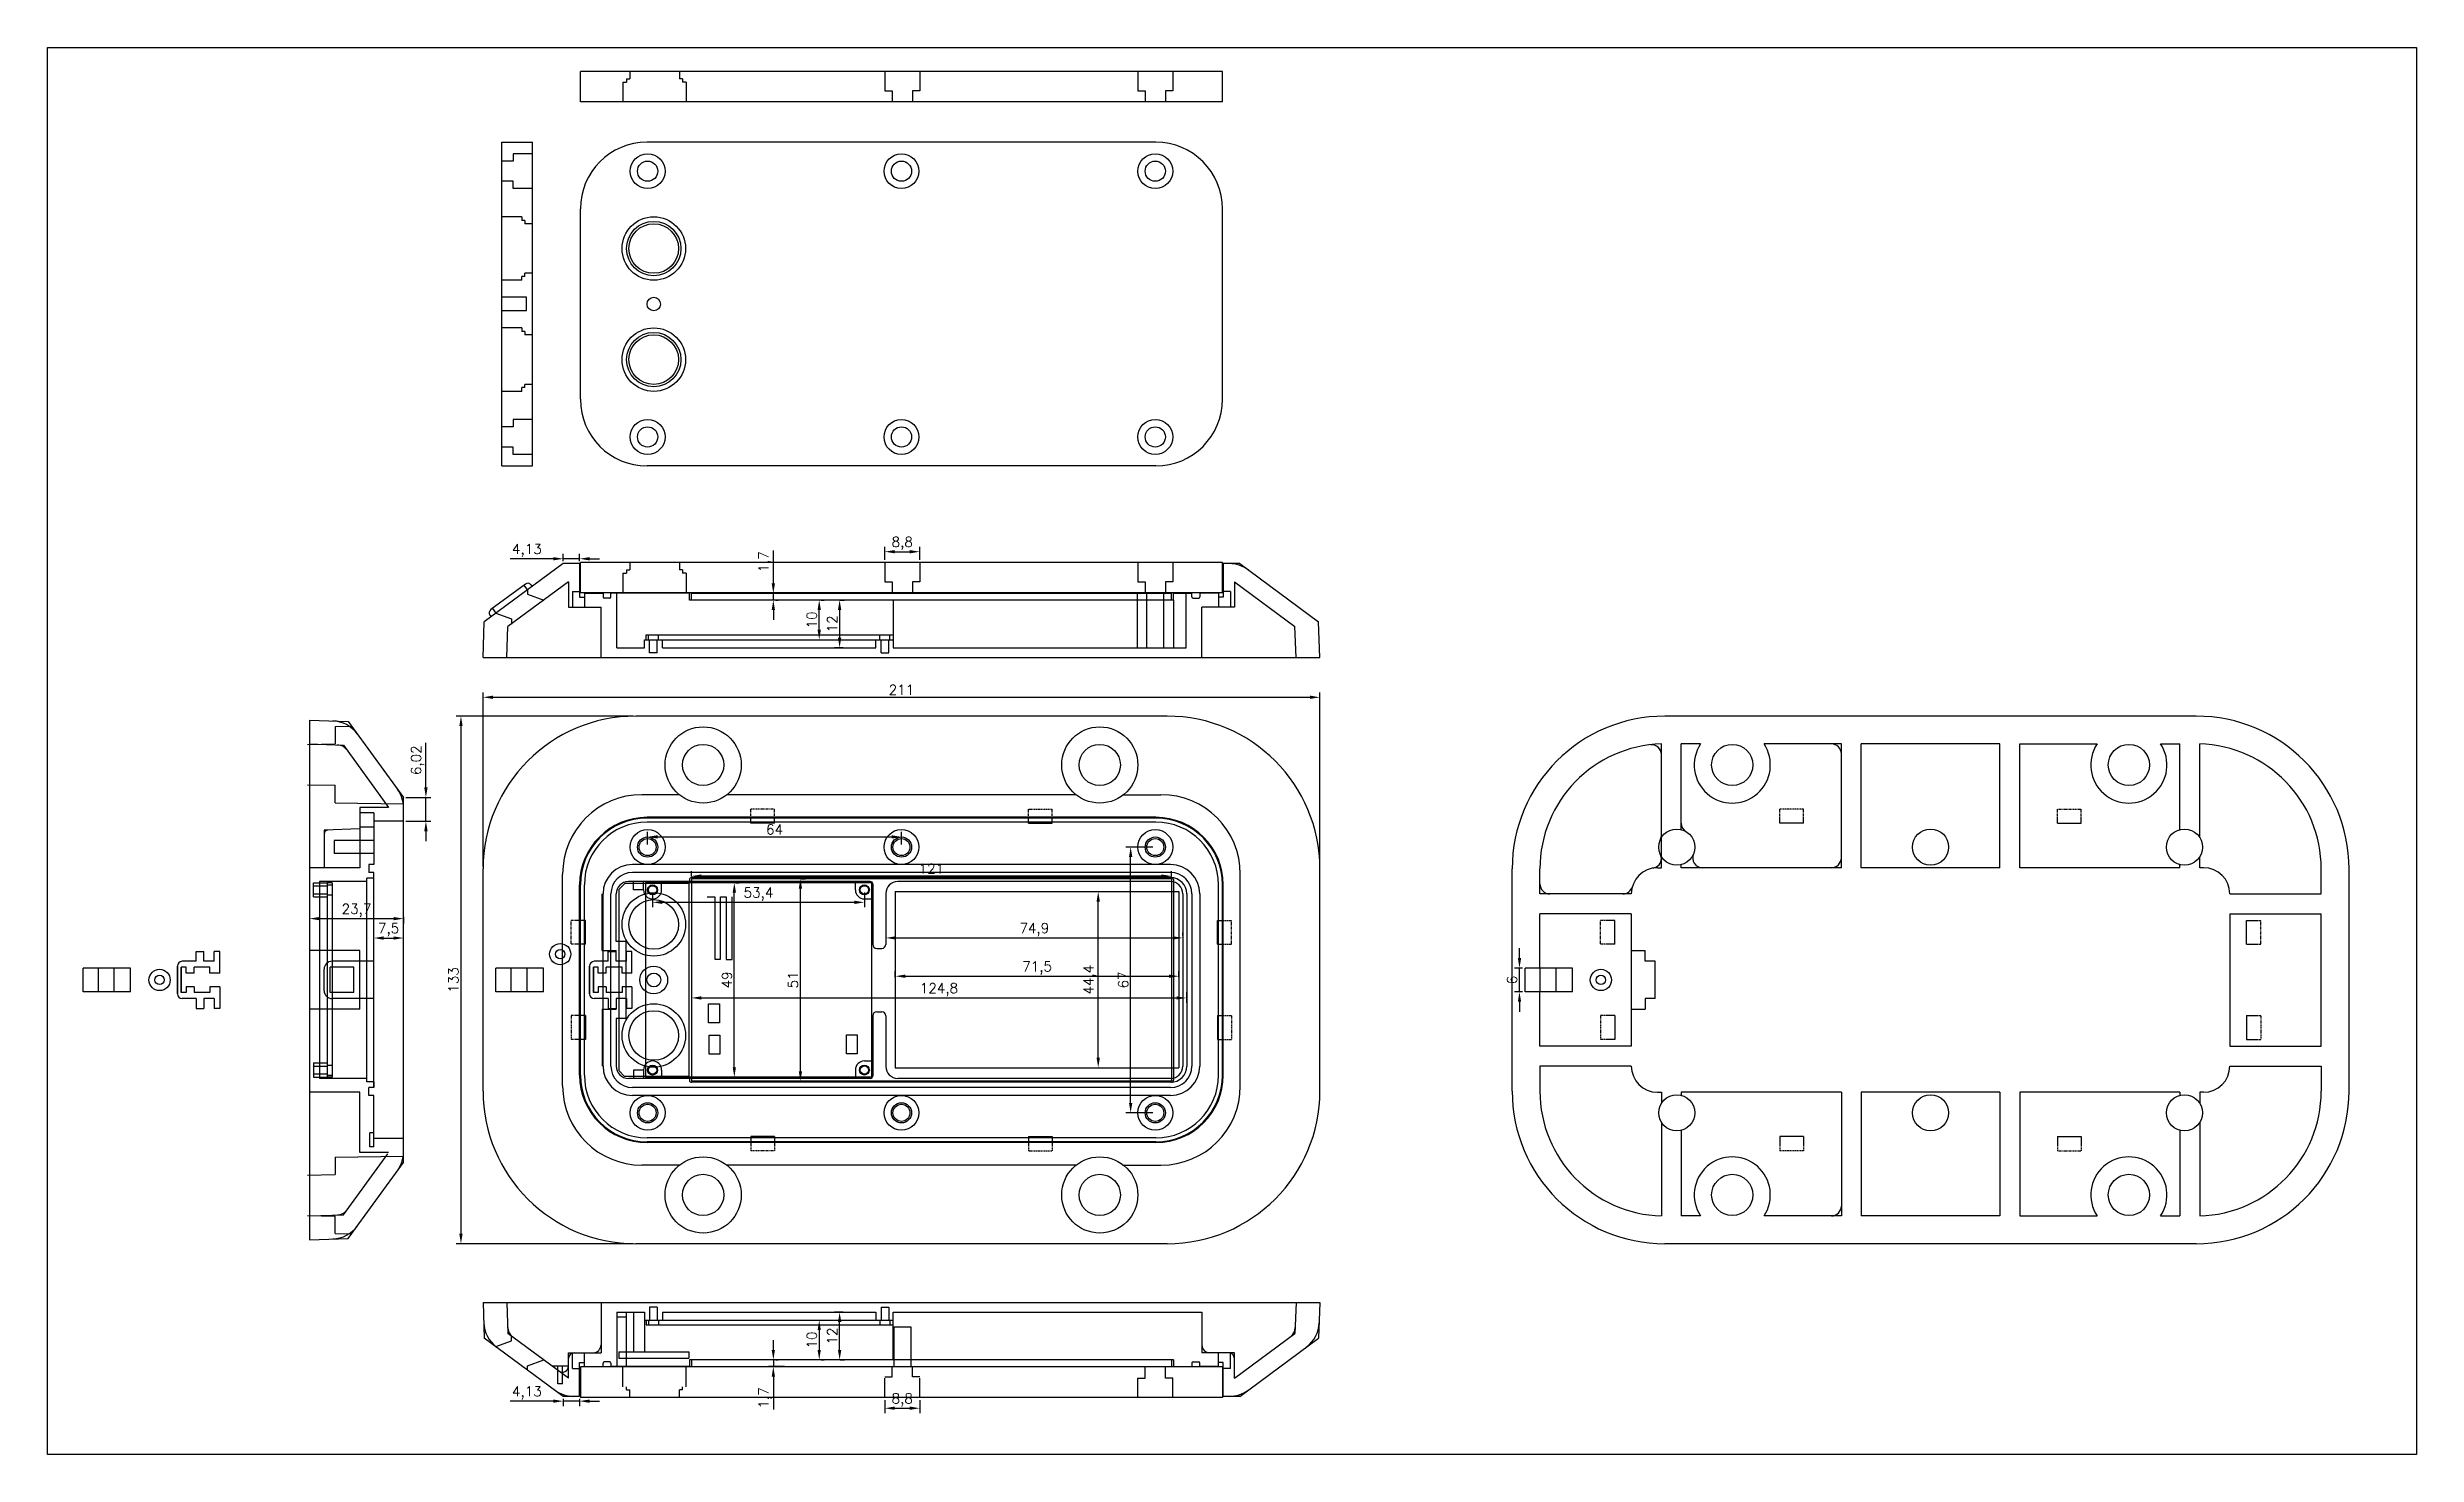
# Model space of a CAD drawing. Extents: x 98 to 714, y 67 to 1404.
# Drawn here: x 114 to 711, y 399 to 754 of the extents above; entities that cross this region are included whole.
import ezdxf

# ---------------------------------------------------------------- set-up
doc = ezdxf.new("R2010")
doc.units = 0
doc.layers.get('0').update_dxf_attribs({"linetype": 'CONTINUOUS'})
doc.layers.get('DEFPOINTS').update_dxf_attribs({"linetype": 'CONTINUOUS'})
doc.styles.get("Standard").update_dxf_attribs({"font": 'txt.shx', "bigfont": 'whgtxt.shx'})
doc.dimstyles.new('ISO-25', dxfattribs={"dimtxt": 2.5, "dimasz": 2.5, "dimexe": 1.25, "dimexo": 0.625, "dimtad": 1, "dimtxsty": 'STANDARD', "dimcen": 2.5, "dimazin": 3, "dimtfac": 1, "dimtmove": 0, "dimatfit": 3})

msp = doc.modelspace()

# ---------------------------------------------------------------- blocks, each defined once
blk = doc.blocks.new('*D19')
at = {"color": 0}
for p, q in [((287.09, 496.86), (287.09, 540.86)), ((287.44, 543.36), (288.34, 543.36)), ((287.44, 494.36), (288.34, 494.36))]:
    blk.add_line(p, q, dxfattribs=at)
for points in [[(286.68, 540.86), (287.51, 540.86), (287.09, 543.36)], [(286.68, 496.86), (287.51, 496.86), (287.09, 494.36)]]:
    blk.add_solid(points, dxfattribs=at)
at = {"layer": 'DEFPOINTS', "color": 0}
for p in [(286.81, 543.36), (287.09, 543.36), (286.81, 494.36)]:
    blk.add_point(p, dxfattribs=at)
at = {"color": 0, "insert": (285.22, 518.86), "char_height": 2.5, "attachment_point": 5, "rotation": 90}
blk.add_mtext('49', dxfattribs=at)
blk = doc.blocks.new('*D20')
at = {"color": 0}
for p, q in [((308.5, 607.13), (308.5, 612.13)), ((309.01, 614.63), (309.75, 614.63)), ((309.01, 604.63), (309.75, 604.63))]:
    blk.add_line(p, q, dxfattribs=at)
for points in [[(308.08, 612.13), (308.91, 612.13), (308.5, 614.63)], [(308.08, 607.13), (308.91, 607.13), (308.5, 604.63)]]:
    blk.add_solid(points, dxfattribs=at)
at = {"layer": 'DEFPOINTS', "color": 0}
for p in [(308.38, 614.63), (308.5, 614.63), (308.38, 604.63)]:
    blk.add_point(p, dxfattribs=at)
at = {"color": 0, "insert": (306.62, 609.63), "char_height": 2.5, "attachment_point": 5, "rotation": 90}
blk.add_mtext('10', dxfattribs=at)
blk = doc.blocks.new('*D15')
at = {"color": 0}
for p, q in [((313.64, 612.13), (313.64, 605.13)), ((313.76, 614.63), (314.89, 614.63)), ((314.57, 602.63), (312.39, 602.63))]:
    blk.add_line(p, q, dxfattribs=at)
for points in [[(313.22, 612.13), (314.06, 612.13), (313.64, 614.63)], [(313.22, 605.13), (314.06, 605.13), (313.64, 602.63)]]:
    blk.add_solid(points, dxfattribs=at)
at = {"layer": 'DEFPOINTS', "color": 0}
for p in [(313.13, 614.63), (313.64, 602.63), (315.19, 602.63)]:
    blk.add_point(p, dxfattribs=at)
at = {"color": 0, "insert": (311.77, 608.63), "char_height": 2.5, "attachment_point": 5, "rotation": 90}
blk.add_mtext('12', dxfattribs=at)
blk = doc.blocks.new('*D21')
at = {"color": 0}
for p, q in [((327.68, 519.55), (327.68, 521.05)), ((330.18, 519.8), (396.68, 519.8)), ((399.18, 519.55), (399.18, 521.05))]:
    blk.add_line(p, q, dxfattribs=at)
for points in [[(330.18, 520.22), (330.18, 519.39), (327.68, 519.8)], [(396.68, 520.22), (396.68, 519.39), (399.18, 519.8)]]:
    blk.add_solid(points, dxfattribs=at)
at = {"layer": 'DEFPOINTS', "color": 0}
for p in [(399.18, 519.8), (327.68, 518.93), (399.18, 518.93)]:
    blk.add_point(p, dxfattribs=at)
at = {"color": 0, "insert": (363.43, 521.89), "char_height": 2.5, "attachment_point": 5}
blk.add_mtext('71,5', dxfattribs=at)
blk = doc.blocks.new('*D22')
at = {"color": 0}
for p, q in [((378.84, 499.23), (378.84, 538.63)), ((379, 541.13), (380.09, 541.13)), ((379, 496.73), (380.09, 496.73))]:
    blk.add_line(p, q, dxfattribs=at)
for points in [[(378.43, 538.63), (379.26, 538.63), (378.84, 541.13)], [(378.43, 499.23), (379.26, 499.23), (378.84, 496.73)]]:
    blk.add_solid(points, dxfattribs=at)
at = {"layer": 'DEFPOINTS', "color": 0}
for p in [(378.38, 541.13), (378.84, 541.13), (378.38, 496.73)]:
    blk.add_point(p, dxfattribs=at)
at = {"color": 0, "insert": (376.76, 518.93), "char_height": 2.5, "attachment_point": 5, "rotation": 90}
blk.add_mtext('44,4', dxfattribs=at)
blk = doc.blocks.new('*D23')
at = {"color": 0}
for p, q in [((392.61, 552.36), (385.77, 552.36)), ((387.02, 487.86), (387.02, 549.86)), ((392.61, 485.36), (385.77, 485.36))]:
    blk.add_line(p, q, dxfattribs=at)
for points in [[(386.6, 549.86), (387.44, 549.86), (387.02, 552.36)], [(386.6, 487.86), (387.44, 487.86), (387.02, 485.36)]]:
    blk.add_solid(points, dxfattribs=at)
at = {"layer": 'DEFPOINTS', "color": 0}
for p in [(387.02, 552.36), (393.23, 552.36), (393.23, 485.36)]:
    blk.add_point(p, dxfattribs=at)
at = {"color": 0, "insert": (385.14, 518.86), "char_height": 2.5, "attachment_point": 5, "rotation": 90}
blk.add_mtext('67', dxfattribs=at)
blk = doc.blocks.new('*D24')
at = {"color": 0}
for p, q in [((266.48, 540.93), (266.48, 537.18)), ((268.98, 538.43), (317.38, 538.43)), ((319.88, 540.93), (319.88, 537.18))]:
    blk.add_line(p, q, dxfattribs=at)
for points in [[(268.98, 538.85), (268.98, 538.01), (266.48, 538.43)], [(317.38, 538.85), (317.38, 538.01), (319.88, 538.43)]]:
    blk.add_solid(points, dxfattribs=at)
at = {"layer": 'DEFPOINTS', "color": 0}
for p in [(266.48, 541.56), (319.88, 541.56), (319.88, 538.43)]:
    blk.add_point(p, dxfattribs=at)
at = {"color": 0, "insert": (293.18, 540.51), "char_height": 2.5, "attachment_point": 5}
blk.add_mtext('53,4', dxfattribs=at)
blk = doc.blocks.new('*D25')
at = {"color": 0}
for p, q in [((265.23, 552.98), (265.23, 556.17)), ((329.23, 552.98), (329.23, 556.17)), ((267.73, 554.92), (326.73, 554.92))]:
    blk.add_line(p, q, dxfattribs=at)
for points in [[(267.73, 555.34), (267.73, 554.51), (265.23, 554.92)], [(326.73, 555.34), (326.73, 554.51), (329.23, 554.92)]]:
    blk.add_solid(points, dxfattribs=at)
at = {"layer": 'DEFPOINTS', "color": 0}
for p in [(265.23, 552.36), (329.23, 554.92), (329.23, 552.36)]:
    blk.add_point(p, dxfattribs=at)
at = {"color": 0, "insert": (297.23, 556.8), "char_height": 2.5, "attachment_point": 5}
blk.add_mtext('64', dxfattribs=at)
blk = doc.blocks.new('*D26')
at = {"color": 0}
for p, q in [((325.28, 528.83), (325.28, 528.21)), ((327.78, 529.46), (397.68, 529.46)), ((400.18, 530.08), (400.18, 530.71))]:
    blk.add_line(p, q, dxfattribs=at)
for points in [[(327.78, 529.87), (327.78, 529.04), (325.28, 529.46)], [(397.68, 529.87), (397.68, 529.04), (400.18, 529.46)]]:
    blk.add_solid(points, dxfattribs=at)
at = {"layer": 'DEFPOINTS', "color": 0}
for p in [(325.28, 529.46), (400.18, 529.46), (400.18, 529.46)]:
    blk.add_point(p, dxfattribs=at)
at = {"color": 0, "insert": (362.73, 531.54), "char_height": 2.5, "attachment_point": 5}
blk.add_mtext('74,9', dxfattribs=at)
blk = doc.blocks.new('*D27')
at = {"color": 0}
for p, q in [((179.97, 534.75), (179.97, 533.07)), ((182.47, 534.32), (201.17, 534.32)), ((203.67, 534.75), (203.67, 533.07))]:
    blk.add_line(p, q, dxfattribs=at)
for points in [[(182.47, 534.73), (182.47, 533.9), (179.97, 534.32)], [(201.17, 534.73), (201.17, 533.9), (203.67, 534.32)]]:
    blk.add_solid(points, dxfattribs=at)
at = {"layer": 'DEFPOINTS', "color": 0}
for p in [(179.97, 535.37), (203.67, 535.37), (203.67, 534.32)]:
    blk.add_point(p, dxfattribs=at)
at = {"color": 0, "insert": (191.82, 536.4), "char_height": 2.5, "attachment_point": 5}
blk.add_mtext('23,7', dxfattribs=at)
blk = doc.blocks.new('*D28')
at = {"color": 0}
for p, q in [((196.17, 530.05), (196.17, 530.68)), ((198.67, 529.43), (201.17, 529.43)), ((203.67, 530.05), (203.67, 530.68))]:
    blk.add_line(p, q, dxfattribs=at)
for points in [[(198.67, 529.84), (198.67, 529.01), (196.17, 529.43)], [(201.17, 529.84), (201.17, 529.01), (203.67, 529.43)]]:
    blk.add_solid(points, dxfattribs=at)
at = {"layer": 'DEFPOINTS', "color": 0}
for p in [(196.17, 529.43), (203.67, 529.43), (203.67, 529.43)]:
    blk.add_point(p, dxfattribs=at)
at = {"color": 0, "insert": (199.92, 531.51), "char_height": 2.5, "attachment_point": 5}
blk.add_mtext('7,5', dxfattribs=at)
blk = doc.blocks.new('*D29')
at = {"color": 0}
for p, q in [((485.05, 524.36), (485.05, 526.86)), ((485.82, 521.86), (483.8, 521.86)), ((485.05, 515.86), (485.05, 521.86)), ((485.82, 515.86), (483.8, 515.86)), ((485.05, 513.36), (485.05, 510.86))]:
    blk.add_line(p, q, dxfattribs=at)
for points in [[(484.64, 524.36), (485.47, 524.36), (485.05, 521.86)], [(484.64, 513.36), (485.47, 513.36), (485.05, 515.86)]]:
    blk.add_solid(points, dxfattribs=at)
at = {"layer": 'DEFPOINTS', "color": 0}
for p in [(485.05, 521.86), (486.45, 521.86), (486.45, 515.86)]:
    blk.add_point(p, dxfattribs=at)
at = {"color": 0, "insert": (483.18, 518.86), "char_height": 2.5, "attachment_point": 5, "rotation": 90}
blk.add_mtext('6', dxfattribs=at)
blk = doc.blocks.new('*D30')
at = {"color": 0}
for p, q in [((209.33, 567.38), (209.33, 578.63)), ((204.29, 564.88), (210.58, 564.88)), ((209.33, 558.86), (209.33, 564.88)), ((204.29, 558.86), (210.58, 558.86)), ((209.33, 556.36), (209.33, 553.86))]:
    blk.add_line(p, q, dxfattribs=at)
for points in [[(208.91, 567.38), (209.75, 567.38), (209.33, 564.88)], [(208.91, 556.36), (209.75, 556.36), (209.33, 558.86)]]:
    blk.add_solid(points, dxfattribs=at)
at = {"layer": 'DEFPOINTS', "color": 0}
for p in [(203.67, 564.88), (209.33, 564.88), (203.67, 558.86)]:
    blk.add_point(p, dxfattribs=at)
at = {"color": 0, "insert": (207.25, 574.25), "char_height": 2.5, "attachment_point": 5, "rotation": 90}
blk.add_mtext('6,02', dxfattribs=at)
blk = doc.blocks.new('*D31')
at = {"color": 0}
for p, q in [((308.5, 430.59), (308.5, 425.59)), ((309.01, 433.09), (309.75, 433.09)), ((309.01, 423.09), (309.75, 423.09))]:
    blk.add_line(p, q, dxfattribs=at)
for points in [[(308.08, 430.59), (308.91, 430.59), (308.5, 433.09)], [(308.08, 425.59), (308.91, 425.59), (308.5, 423.09)]]:
    blk.add_solid(points, dxfattribs=at)
at = {"layer": 'DEFPOINTS', "color": 0}
for p in [(308.38, 433.09), (308.38, 423.09), (308.5, 423.09)]:
    blk.add_point(p, dxfattribs=at)
at = {"color": 0, "insert": (306.62, 428.09), "char_height": 2.5, "attachment_point": 5, "rotation": 90}
blk.add_mtext('10', dxfattribs=at)
blk = doc.blocks.new('*D18')
at = {"color": 0}
for p, q in [((314.57, 435.09), (312.39, 435.09)), ((313.64, 425.59), (313.64, 432.59)), ((313.76, 423.09), (314.89, 423.09))]:
    blk.add_line(p, q, dxfattribs=at)
for points in [[(313.22, 432.59), (314.06, 432.59), (313.64, 435.09)], [(313.22, 425.59), (314.06, 425.59), (313.64, 423.09)]]:
    blk.add_solid(points, dxfattribs=at)
at = {"layer": 'DEFPOINTS', "color": 0}
for p in [(313.64, 435.09), (315.19, 435.09), (313.13, 423.09)]:
    blk.add_point(p, dxfattribs=at)
at = {"color": 0, "insert": (311.77, 429.09), "char_height": 2.5, "attachment_point": 5, "rotation": 90}
blk.add_mtext('12', dxfattribs=at)
blk = doc.blocks.new('*D32')
at = {"color": 0}
for p, q in [((223.73, 547.48), (223.73, 591.37)), ((226.23, 590.12), (432.23, 590.12)), ((434.73, 547.48), (434.73, 591.37))]:
    blk.add_line(p, q, dxfattribs=at)
for points in [[(226.23, 590.54), (226.23, 589.71), (223.73, 590.12)], [(432.23, 590.54), (432.23, 589.71), (434.73, 590.12)]]:
    blk.add_solid(points, dxfattribs=at)
at = {"layer": 'DEFPOINTS', "color": 0}
for p in [(434.73, 590.12), (223.73, 546.86), (434.73, 546.86)]:
    blk.add_point(p, dxfattribs=at)
at = {"color": 0, "insert": (329.23, 592), "char_height": 2.5, "attachment_point": 5}
blk.add_mtext('211', dxfattribs=at)
blk = doc.blocks.new('*D33')
at = {"color": 0}
for p, q in [((261.61, 585.36), (216.92, 585.36)), ((218.17, 582.86), (218.17, 454.86)), ((261.61, 452.36), (216.92, 452.36))]:
    blk.add_line(p, q, dxfattribs=at)
for points in [[(217.75, 582.86), (218.58, 582.86), (218.17, 585.36)], [(217.75, 454.86), (218.58, 454.86), (218.17, 452.36)]]:
    blk.add_solid(points, dxfattribs=at)
at = {"layer": 'DEFPOINTS', "color": 0}
for p in [(262.23, 585.36), (218.17, 452.36), (262.23, 452.36)]:
    blk.add_point(p, dxfattribs=at)
at = {"color": 0, "insert": (216.29, 518.86), "char_height": 2.5, "attachment_point": 5, "rotation": 90}
blk.add_mtext('133', dxfattribs=at)
blk = doc.blocks.new('*D34')
at = {"color": 0}
for p, q in [((276.28, 515.79), (276.28, 513.08)), ((278.78, 514.33), (398.58, 514.33)), ((401.08, 515.77), (401.08, 513.08))]:
    blk.add_line(p, q, dxfattribs=at)
for points in [[(278.78, 514.74), (278.78, 513.91), (276.28, 514.33)], [(398.58, 514.74), (398.58, 513.91), (401.08, 514.33)]]:
    blk.add_solid(points, dxfattribs=at)
at = {"layer": 'DEFPOINTS', "color": 0}
for p in [(276.28, 516.41), (401.08, 516.39), (401.08, 514.33)]:
    blk.add_point(p, dxfattribs=at)
at = {"color": 0, "insert": (338.68, 516.41), "char_height": 2.5, "attachment_point": 5}
blk.add_mtext('124,8', dxfattribs=at)
blk = doc.blocks.new('*D35')
at = {"color": 0}
for p, q in [((276.28, 544.98), (276.28, 546.3)), ((394.78, 545.05), (278.78, 545.05)), ((397.28, 544.98), (397.28, 546.3))]:
    blk.add_line(p, q, dxfattribs=at)
for points in [[(278.78, 545.46), (278.78, 544.63), (276.28, 545.05)], [(394.78, 545.46), (394.78, 544.63), (397.28, 545.05)]]:
    blk.add_solid(points, dxfattribs=at)
at = {"layer": 'DEFPOINTS', "color": 0}
for p in [(276.28, 545.05), (276.28, 544.36), (397.28, 544.36)]:
    blk.add_point(p, dxfattribs=at)
at = {"color": 0, "insert": (336.78, 546.92), "char_height": 2.5, "attachment_point": 5}
blk.add_mtext('121', dxfattribs=at)
blk = doc.blocks.new('*D36')
at = {"color": 0}
for p, q in [((303.95, 544.36), (305, 544.36)), ((303.75, 495.86), (303.75, 541.86)), ((303.95, 493.36), (305, 493.36))]:
    blk.add_line(p, q, dxfattribs=at)
for points in [[(303.34, 541.86), (304.17, 541.86), (303.75, 544.36)], [(303.34, 495.86), (304.17, 495.86), (303.75, 493.36)]]:
    blk.add_solid(points, dxfattribs=at)
at = {"layer": 'DEFPOINTS', "color": 0}
for p in [(303.32, 544.36), (303.75, 544.36), (303.32, 493.36)]:
    blk.add_point(p, dxfattribs=at)
at = {"color": 0, "insert": (301.88, 518.86), "char_height": 2.5, "attachment_point": 5, "rotation": 90}
blk.add_mtext('51', dxfattribs=at)
blk = doc.blocks.new('*D42')
at = {"color": 0}
for p, q in [((296.93, 618.83), (296.93, 627.16)), ((299.72, 616.33), (295.68, 616.33)), ((296.93, 614.63), (296.93, 616.33)), ((296.93, 612.13), (296.93, 609.63)), ((297.55, 614.63), (298.18, 614.63))]:
    blk.add_line(p, q, dxfattribs=at)
for points in [[(296.51, 618.83), (297.34, 618.83), (296.93, 616.33)], [(296.51, 612.13), (297.34, 612.13), (296.93, 614.63)]]:
    blk.add_solid(points, dxfattribs=at)
at = {"layer": 'DEFPOINTS', "color": 0}
for p in [(296.93, 616.33), (300.35, 616.33), (296.93, 614.63)]:
    blk.add_point(p, dxfattribs=at)
at = {"color": 0, "insert": (294.84, 624.25), "char_height": 2.5, "attachment_point": 5, "rotation": 90}
blk.add_mtext('1,7', dxfattribs=at)
blk = doc.blocks.new('*D44')
at = {"color": 0}
for p, q in [((325.03, 624.76), (325.03, 628.07)), ((333.83, 624.76), (333.83, 628.07)), ((327.53, 626.82), (331.33, 626.82))]:
    blk.add_line(p, q, dxfattribs=at)
for points in [[(327.53, 627.24), (327.53, 626.41), (325.03, 626.82)], [(331.33, 627.24), (331.33, 626.41), (333.83, 626.82)]]:
    blk.add_solid(points, dxfattribs=at)
at = {"layer": 'DEFPOINTS', "color": 0}
for p in [(325.03, 624.13), (333.83, 626.82), (333.83, 624.13)]:
    blk.add_point(p, dxfattribs=at)
at = {"color": 0, "insert": (329.43, 628.91), "char_height": 2.5, "attachment_point": 5}
blk.add_mtext('8,8', dxfattribs=at)
blk = doc.blocks.new('*D45')
at = {"color": 0}
for p, q in [((241.45, 625.04), (230.61, 625.04)), ((243.95, 624.46), (243.95, 626.29)), ((248.08, 625.04), (243.95, 625.04)), ((248.08, 624.46), (248.08, 626.29)), ((250.58, 625.04), (253.08, 625.04))]:
    blk.add_line(p, q, dxfattribs=at)
for points in [[(241.45, 625.46), (241.45, 624.63), (243.95, 625.04)], [(250.58, 625.46), (250.58, 624.63), (248.08, 625.04)]]:
    blk.add_solid(points, dxfattribs=at)
at = {"layer": 'DEFPOINTS', "color": 0}
for p in [(243.95, 625.04), (243.95, 623.83), (248.08, 623.83)]:
    blk.add_point(p, dxfattribs=at)
at = {"color": 0, "insert": (234.78, 627.13), "char_height": 2.5, "attachment_point": 5}
blk.add_mtext('4,13', dxfattribs=at)
blk = doc.blocks.new('*D40')
at = {"color": 0}
for p, q in [((296.93, 425.59), (296.93, 428.09)), ((299.72, 421.39), (295.68, 421.39)), ((296.93, 423.09), (296.93, 421.39)), ((296.93, 418.89), (296.93, 410.55)), ((297.55, 423.09), (298.18, 423.09))]:
    blk.add_line(p, q, dxfattribs=at)
for points in [[(296.51, 425.59), (297.34, 425.59), (296.93, 423.09)], [(296.51, 418.89), (297.34, 418.89), (296.93, 421.39)]]:
    blk.add_solid(points, dxfattribs=at)
at = {"layer": 'DEFPOINTS', "color": 0}
for p in [(296.93, 423.09), (296.93, 421.39), (300.35, 421.39)]:
    blk.add_point(p, dxfattribs=at)
at = {"color": 0, "insert": (294.84, 413.47), "char_height": 2.5, "attachment_point": 5, "rotation": 90}
blk.add_mtext('1,7', dxfattribs=at)
blk = doc.blocks.new('*D43')
at = {"color": 0}
for p, q in [((325.03, 412.96), (325.03, 409.64)), ((333.83, 412.96), (333.83, 409.64)), ((327.53, 410.89), (331.33, 410.89))]:
    blk.add_line(p, q, dxfattribs=at)
for points in [[(327.53, 411.31), (327.53, 410.48), (325.03, 410.89)], [(331.33, 411.31), (331.33, 410.48), (333.83, 410.89)]]:
    blk.add_solid(points, dxfattribs=at)
at = {"layer": 'DEFPOINTS', "color": 0}
for p in [(325.03, 413.59), (333.83, 413.59), (333.83, 410.89)]:
    blk.add_point(p, dxfattribs=at)
at = {"color": 0, "insert": (329.43, 412.98), "char_height": 2.5, "attachment_point": 5}
blk.add_mtext('8,8', dxfattribs=at)
blk = doc.blocks.new('*D41')
at = {"color": 0}
for p, q in [((241.45, 412.68), (230.61, 412.68)), ((243.95, 413.26), (243.95, 411.43)), ((248.08, 412.68), (243.95, 412.68)), ((248.08, 413.26), (248.08, 411.43)), ((250.58, 412.68), (253.08, 412.68))]:
    blk.add_line(p, q, dxfattribs=at)
for points in [[(241.45, 413.09), (241.45, 412.26), (243.95, 412.68)], [(250.58, 413.09), (250.58, 412.26), (248.08, 412.68)]]:
    blk.add_solid(points, dxfattribs=at)
at = {"layer": 'DEFPOINTS', "color": 0}
for p in [(243.95, 413.89), (243.95, 412.68), (248.08, 413.89)]:
    blk.add_point(p, dxfattribs=at)
at = {"color": 0, "insert": (234.78, 414.76), "char_height": 2.5, "attachment_point": 5}
blk.add_mtext('4,13', dxfattribs=at)

# ---------------------------------------------------------------- dimensions: what is measured, and where the dimension line sits
for base, p1, p2, picture, middle in [((243.94591, 625.04277), (248.08088, 623.83013), (243.94591, 623.83013), '*D45', (234.77924, 627.1261)), ((333.829, 626.823), (325.029, 624.13), (333.829, 624.13), '*D44', (329.429, 628.907)), ((434.732, 590.122), (223.731, 546.859), (434.732, 546.859), '*D32', (329.231, 591.997)), ((329.231, 554.922), (265.231, 552.359), (329.231, 552.359), '*D25', (297.231, 556.797)), ((276.281, 545.046), (397.282, 544.359), (276.281, 544.359), '*D35', (336.781, 546.921)), ((203.667, 534.317), (179.967, 535.374), (203.667, 535.374), '*D27', (191.817, 536.4)), ((319.881, 538.431), (266.481, 541.559), (319.881, 541.559), '*D24', (293.181, 540.515)), ((203.667, 529.425), (196.167, 529.425), (203.667, 529.425), '*D28', (199.917, 531.509)), ((400.182, 529.457), (325.281, 529.457), (400.182, 529.457), '*D26', (362.732, 531.54)), ((399.182, 519.803), (327.682, 518.929), (399.182, 518.929), '*D21', (363.432, 521.886)), ((401.082, 514.328), (276.281, 516.413), (401.082, 516.393), '*D34', (338.681, 516.411)), ((243.94591, 412.67521), (248.08088, 413.88785), (243.94591, 413.88785), '*D41', (234.77924, 414.75855)), ((333.829, 410.895), (325.029, 413.588), (333.829, 413.588), '*D43', (329.429, 412.978))]:
    dim = msp.add_linear_dim(base=base, p1=p1, p2=p2, dimstyle='ISO-25')
    dim.commit()
    dim.dimension.update_dxf_attribs({"geometry": picture, "text_midpoint": middle})
for base, p1, p2, angle, picture, middle in [((296.925, 616.33), (296.925, 614.63), (300.348, 616.33), 90, '*D42', (294.842, 624.247)), ((308.496, 614.63), (308.383, 604.63), (308.383, 614.63), 90, '*D20', (306.621, 609.63)), ((313.642, 602.63), (313.131, 614.63), (315.191, 602.63), 90, '*D15', (311.767, 608.63)), ((218.168, 452.359), (262.231, 585.359), (262.231, 452.359), 90, '*D33', (216.293, 518.859)), ((209.33, 564.879), (203.667, 558.859), (203.667, 564.879), 90, '*D30', (207.247, 574.254)), ((387.019, 552.359), (393.231, 485.359), (393.231, 552.359), 90, '*D23', (385.144, 518.859)), ((303.752, 544.359), (303.325, 493.359), (303.325, 544.359), 90, '*D36', (301.877, 518.859)), ((287.094, 543.359), (286.812, 494.359), (286.812, 543.359), 90, '*D19', (285.219, 518.859)), ((378.842, 541.129), (378.377, 496.729), (378.377, 541.129), 90, '*D22', (376.759, 518.929)), ((308.496, 423.088), (308.383, 433.088), (308.383, 423.088), 270, '*D31', (306.621, 428.088)), ((313.642, 435.088), (313.131, 423.088), (315.191, 435.088), 270, '*D18', (311.767, 429.088)), ((296.925, 421.388), (296.925, 423.088), (300.348, 421.388), 270, '*D40', (294.842, 413.471))]:
    dim = msp.add_linear_dim(base=base, p1=p1, p2=p2, angle=angle, dimstyle='ISO-25')
    dim.commit()
    dim.dimension.update_dxf_attribs({"geometry": picture, "text_midpoint": middle})
at = {"color": 5}
dim = msp.add_linear_dim(base=(485.052, 521.859), p1=(486.449, 515.859), p2=(486.449, 521.859), angle=90, dimstyle='ISO-25', dxfattribs=at)
dim.commit()
dim.dimension.update_dxf_attribs({"geometry": '*D29', "text_midpoint": (483.177, 518.859)})

# ---------------------------------------------------------------- linework, layer by layer
at = {"color": 3}
for p, q in [((410.182, 747.925), (248.281, 747.925)), ((248.281, 740.225), (248.281, 747.925)), ((410.182, 740.225), (410.182, 747.925)), ((410.182, 740.225), (248.281, 740.225)), ((228.505, 730.052), (236.205, 730.052)), ((393.382, 730.052), (265.081, 730.052)), ((248.281, 665.252), (248.281, 713.252)), ((410.182, 665.252), (410.182, 713.252)), ((228.505, 648.452), (236.205, 648.452)), ((393.382, 648.452), (265.081, 648.452)), ((410.182, 624.13), (248.281, 624.13)), ((248.281, 616.43), (248.281, 624.13)), ((410.182, 616.43), (410.182, 624.13)), ((410.182, 616.43), (248.281, 616.43)), ((253.981, 616.33), (253.981, 615.43)), ((255.981, 615.43), (255.981, 616.33)), ((276.281, 614.63), (276.281, 616.33)), ((276.281, 616.33), (397.282, 616.33)), ((397.282, 614.63), (397.282, 616.33)), ((402.482, 615.43), (402.482, 616.33)), ((404.482, 616.33), (404.482, 615.43)), ((255.681, 615.13), (254.281, 615.13)), ((397.782, 614.63), (275.781, 614.63)), ((402.782, 615.13), (404.182, 615.13)), ((264.408, 604.63), (327.179, 604.63)), ((264.408, 602.63), (264.408, 604.63)), ((264.878, 605.83), (327.179, 605.83)), ((264.878, 604.63), (264.878, 605.83)), ((265.418, 604.63), (265.418, 605.83)), ((265.678, 601.33), (265.678, 604.63)), ((267.678, 601.33), (267.678, 604.63)), ((267.938, 604.63), (267.938, 605.83)), ((268.948, 602.63), (268.948, 604.63)), ((322.808, 602.63), (322.808, 604.63)), ((323.818, 604.63), (323.818, 605.83)), ((324.078, 601.33), (324.078, 604.63)), ((326.078, 601.33), (326.078, 604.63)), ((326.338, 604.63), (326.338, 605.83)), ((267.678, 601.33), (265.678, 601.33)), ((324.078, 601.33), (326.078, 601.33)), ((393.382, 559.659), (265.081, 559.659)), ((397.082, 547.959), (261.381, 547.959)), ((397.082, 545.959), (261.381, 545.959)), ((264.211, 541.559), (264.211, 543.659)), ((268.751, 541.559), (268.751, 543.659)), ((317.611, 541.559), (317.611, 543.659)), ((248.281, 494.859), (248.281, 542.859)), ((253.981, 497.159), (253.981, 540.559)), ((255.981, 497.159), (255.981, 540.559)), ((321.681, 543.359), (264.681, 543.359)), ((264.681, 543.359), (264.681, 494.359)), ((319.881, 539.289), (321.981, 539.289)), ((321.681, 543.359), (321.681, 494.359)), ((402.482, 540.559), (402.482, 497.159)), ((404.482, 540.559), (404.482, 497.159)), ((410.182, 494.859), (410.182, 542.859)), ((264.211, 496.159), (264.211, 494.059)), ((268.751, 496.159), (268.751, 494.059)), ((317.611, 496.159), (317.611, 494.059)), ((319.881, 498.429), (321.981, 498.429)), ((397.082, 491.759), (261.381, 491.759)), ((321.681, 494.359), (264.681, 494.359)), ((397.082, 489.759), (261.381, 489.759)), ((393.382, 478.059), (265.081, 478.059)), ((267.678, 436.388), (265.678, 436.388)), ((265.678, 436.388), (265.678, 433.088)), ((267.678, 436.388), (267.678, 433.088)), ((324.078, 436.388), (326.078, 436.388)), ((324.078, 436.388), (324.078, 433.088)), ((326.078, 436.388), (326.078, 433.088)), ((264.408, 433.088), (327.179, 433.088)), ((264.878, 433.088), (264.878, 431.888)), ((264.878, 431.888), (327.179, 431.888)), ((265.418, 433.088), (265.418, 431.888)), ((267.938, 433.088), (267.938, 431.888)), ((268.948, 435.088), (268.948, 433.088)), ((322.808, 435.088), (322.808, 433.088)), ((323.818, 433.088), (323.818, 431.888)), ((326.338, 433.088), (326.338, 431.888)), ((253.981, 421.388), (253.981, 422.288)), ((255.681, 422.588), (254.281, 422.588)), ((255.981, 422.288), (255.981, 421.388)), ((402.482, 422.288), (402.482, 421.388)), ((402.782, 422.588), (404.182, 422.588)), ((404.482, 421.388), (404.482, 422.288))]:
    msp.add_line(p, q, dxfattribs=at)
at = {"color": 2}
for p, q in [((260.728, 747.925), (260.728, 746.025)), ((273.228, 747.925), (273.228, 746.025)), ((258.978, 745.225), (259.928, 745.225)), ((259.928, 746.025), (260.728, 746.025)), ((259.928, 746.025), (259.928, 745.225)), ((274.028, 746.025), (273.228, 746.025)), ((274.028, 746.025), (274.028, 745.225)), ((274.978, 745.225), (274.028, 745.225)), ((233.505, 711.252), (233.505, 710.302)), ((234.305, 710.302), (233.505, 710.302)), ((234.305, 710.302), (234.305, 709.502)), ((236.205, 709.502), (234.305, 709.502)), ((234.305, 696.202), (233.505, 696.202)), ((233.505, 695.252), (233.505, 696.202)), ((234.305, 696.202), (234.305, 697.002)), ((236.205, 697.002), (234.305, 697.002)), ((233.505, 683.252), (233.505, 682.302)), ((234.305, 682.302), (233.505, 682.302)), ((234.305, 682.302), (234.305, 681.502)), ((236.205, 681.502), (234.305, 681.502)), ((234.305, 668.202), (233.505, 668.202)), ((233.505, 667.252), (233.505, 668.202)), ((234.305, 668.202), (234.305, 669.002)), ((236.205, 669.002), (234.305, 669.002)), ((234.91, 617.163), (234.91, 616.143)), ((234.91, 616.143), (239.06, 614.633)), ((226.975, 611.304), (230.91, 609.871)), ((230.91, 609.871), (230.91, 608.595)), ((151.364, 523.559), (151.364, 526.059)), ((255.281, 523.559), (255.281, 526.059)), ((134.871, 521.859), (122.908, 521.859)), ((122.908, 515.859), (122.908, 521.859)), ((126.768, 515.859), (126.768, 521.859)), ((130.768, 515.859), (130.768, 521.859)), ((134.871, 515.859), (134.871, 521.859)), ((146.664, 515.359), (146.664, 522.359)), ((146.664, 522.359), (146.664, 515.359)), ((147.664, 515.659), (147.664, 522.059)), ((148.864, 522.059), (147.664, 522.059)), ((147.664, 522.059), (147.664, 515.659)), ((151.364, 523.559), (147.864, 523.559)), ((148.864, 520.609), (148.864, 522.059)), ((150.864, 520.609), (150.864, 522.059)), ((154.864, 522.059), (150.864, 522.059)), ((155.964, 523.559), (153.364, 523.559)), ((154.864, 520.609), (154.864, 522.059)), ((183.667, 516.159), (183.667, 521.559)), ((185.167, 515.659), (185.167, 522.059)), ((191.167, 522.059), (185.167, 522.059)), ((196.167, 523.559), (185.667, 523.559)), ((191.167, 515.659), (191.167, 522.059)), ((238.938, 521.859), (226.975, 521.859)), ((226.975, 515.859), (226.975, 521.859)), ((230.835, 515.859), (230.835, 521.859)), ((234.835, 515.859), (234.835, 521.859)), ((238.938, 515.859), (238.938, 521.859)), ((250.581, 515.359), (250.581, 522.359)), ((250.581, 522.359), (250.581, 515.359)), ((251.581, 515.659), (251.581, 522.059)), ((252.781, 522.059), (251.581, 522.059)), ((251.581, 522.059), (251.581, 515.659)), ((255.281, 523.559), (251.781, 523.559)), ((252.781, 520.609), (252.781, 522.059)), ((254.781, 520.609), (254.781, 522.059)), ((258.781, 522.059), (254.781, 522.059)), ((259.881, 523.559), (257.281, 523.559)), ((258.781, 520.609), (258.781, 522.059)), ((519.255, 523.559), (516.755, 523.559)), ((134.871, 515.859), (122.908, 515.859)), ((148.864, 515.659), (147.664, 515.659)), ((151.364, 514.159), (147.864, 514.159)), ((148.864, 517.109), (148.864, 515.659)), ((150.864, 517.109), (150.864, 515.659)), ((154.864, 515.659), (150.864, 515.659)), ((151.364, 514.159), (151.364, 511.659)), ((155.964, 514.159), (153.364, 514.159)), ((154.864, 517.109), (154.864, 515.659)), ((191.167, 515.659), (185.167, 515.659)), ((196.167, 514.159), (185.667, 514.159)), ((238.938, 515.859), (226.975, 515.859)), ((252.781, 515.659), (251.581, 515.659)), ((255.281, 514.159), (251.781, 514.159)), ((252.781, 517.109), (252.781, 515.659)), ((254.781, 517.109), (254.781, 515.659)), ((258.781, 515.659), (254.781, 515.659)), ((255.281, 514.159), (255.281, 511.659)), ((259.881, 514.159), (257.281, 514.159)), ((258.781, 517.109), (258.781, 515.659)), ((519.255, 514.159), (516.755, 514.159)), ((259.781, 433.888), (257.478, 433.888)), ((226.975, 426.414), (230.91, 427.846)), ((230.91, 427.846), (230.91, 429.123)), ((246.688, 424.885), (246.688, 424.888)), ((234.91, 421.575), (239.06, 423.085)), ((234.91, 420.555), (234.91, 421.575)), ((241.098, 421.581), (245.278, 421.581)), ((242.598, 417.081), (242.598, 421.581)), ((243.778, 417.081), (243.778, 421.581)), ((243.778, 417.081), (242.598, 417.081))]:
    msp.add_line(p, q, dxfattribs=at)
for p, q in [((325.029, 747.925), (325.029, 743.025)), ((333.829, 747.925), (333.829, 743.025)), ((388.831, 747.925), (388.831, 743.025)), ((397.631, 747.925), (397.631, 743.025)), ((228.505, 648.452), (228.505, 730.052)), ((236.205, 648.452), (236.205, 730.052)), ((236.205, 727.152), (231.305, 727.152)), ((236.205, 718.352), (231.305, 718.352)), ((236.205, 660.152), (231.305, 660.152)), ((236.205, 651.352), (231.305, 651.352)), ((243.946, 623.83), (224.046, 609.147)), ((248.081, 623.83), (243.946, 623.83)), ((248.081, 623.83), (248.081, 615.33)), ((414.517, 623.83), (410.382, 623.83)), ((410.382, 623.83), (410.382, 615.33)), ((414.517, 623.83), (434.417, 609.147)), ((234.422, 618.667), (225.68, 612.217)), ((245.278, 619.221), (230.006, 607.953)), ((234.019, 618.37), (234.91, 617.163)), ((235.82, 618.456), (236.117, 618.054)), ((245.278, 619.221), (245.278, 612.83)), ((246.278, 616.83), (246.278, 612.916)), ((246.278, 616.83), (248.081, 616.83)), ((248.081, 615.33), (249.278, 615.33)), ((249.278, 616.33), (249.278, 612.83)), ((249.278, 616.33), (253.981, 616.33)), ((275.781, 616.33), (255.981, 616.33)), ((257.478, 602.63), (257.478, 616.33)), ((275.781, 614.63), (275.781, 616.33)), ((397.782, 616.33), (402.482, 616.33)), ((397.782, 614.63), (397.782, 616.33)), ((400.985, 602.63), (400.985, 616.33)), ((409.185, 616.33), (404.482, 616.33)), ((409.185, 616.33), (409.185, 612.83)), ((410.382, 615.33), (409.185, 615.33)), ((412.185, 616.83), (410.382, 616.83)), ((412.185, 616.83), (412.185, 612.916)), ((413.185, 619.221), (413.185, 612.83)), ((413.185, 619.221), (428.456, 607.953)), ((225.469, 610.818), (225.768, 610.413)), ((226.084, 612.511), (226.975, 611.304)), ((245.278, 612.83), (253.478, 612.83)), ((253.478, 600.13), (253.478, 612.83)), ((327.179, 614.63), (327.179, 602.63)), ((413.185, 612.83), (404.985, 612.83)), ((404.985, 600.13), (404.985, 612.83)), ((223.731, 600.13), (224.046, 609.147)), ((229.733, 600.13), (230.006, 607.953)), ((428.73, 600.13), (428.456, 607.953)), ((434.732, 600.13), (434.417, 609.147)), ((223.731, 600.13), (434.732, 600.13)), ((257.478, 602.63), (264.408, 602.63)), ((268.948, 602.63), (322.808, 602.63)), ((327.179, 602.63), (400.985, 602.63)), ((179.967, 584.359), (179.967, 453.359)), ((179.967, 584.359), (189.75, 584.017)), ((189.75, 584.017), (203.667, 564.879)), ((396.232, 585.359), (262.231, 585.359)), ((179.967, 578.357), (188.52, 578.058)), ((188.52, 578.058), (199.935, 562.359)), ((199.935, 562.359), (192.667, 562.359)), ((192.667, 562.359), (192.667, 547.159)), ((203.667, 472.839), (203.667, 564.879)), ((273.232, 565.565), (263.796, 565.565)), ((373.232, 565.565), (285.231, 565.565)), ((291.231, 561.765), (291.231, 561.958)), ((291.491, 561.958), (291.231, 561.958)), ((291.231, 561.449), (291.231, 561.642)), ((291.813, 561.958), (291.633, 561.958)), ((292.134, 561.958), (291.955, 561.958)), ((292.439, 561.958), (292.259, 561.958)), ((292.76, 561.958), (292.581, 561.958)), ((293.082, 561.958), (292.903, 561.958)), ((293.375, 561.958), (293.195, 561.958)), ((293.696, 561.958), (293.517, 561.958)), ((294.018, 561.958), (293.839, 561.958)), ((294.322, 561.958), (294.143, 561.958)), ((294.644, 561.958), (294.465, 561.958)), ((294.937, 561.958), (294.757, 561.958)), ((295.258, 561.958), (295.079, 561.958)), ((295.58, 561.958), (295.401, 561.958)), ((295.884, 561.958), (295.705, 561.958)), ((296.206, 561.958), (296.027, 561.958)), ((296.528, 561.958), (296.349, 561.958)), ((296.832, 561.958), (296.653, 561.958)), ((297.154, 561.958), (296.975, 561.958)), ((297.231, 561.765), (297.231, 561.958)), ((297.231, 561.449), (297.231, 561.642)), ((361.231, 561.765), (361.231, 561.958)), ((361.231, 561.449), (361.231, 561.642)), ((361.309, 561.958), (361.488, 561.958)), ((361.631, 561.958), (361.81, 561.958)), ((361.935, 561.958), (362.114, 561.958)), ((362.257, 561.958), (362.436, 561.958)), ((362.579, 561.958), (362.758, 561.958)), ((362.883, 561.958), (363.062, 561.958)), ((363.205, 561.958), (363.384, 561.958)), ((363.526, 561.958), (363.706, 561.958)), ((363.819, 561.958), (363.998, 561.958)), ((364.141, 561.958), (364.32, 561.958)), ((364.445, 561.958), (364.624, 561.958)), ((364.767, 561.958), (364.946, 561.958)), ((365.088, 561.958), (365.268, 561.958)), ((365.381, 561.958), (365.56, 561.958)), ((365.703, 561.958), (365.882, 561.958)), ((366.024, 561.958), (366.204, 561.958)), ((366.329, 561.958), (366.508, 561.958)), ((366.65, 561.958), (366.83, 561.958)), ((366.972, 561.958), (367.151, 561.958)), ((367.231, 561.765), (367.231, 561.958)), ((367.231, 561.449), (367.231, 561.642)), ((385.231, 565.565), (394.667, 565.565)), ((196.167, 560.958), (192.667, 560.958)), ((196.167, 557.359), (192.667, 557.359)), ((196.167, 560.958), (196.167, 547.959)), ((203.667, 558.859), (196.167, 558.859)), ((393.382, 559.859), (265.081, 559.859)), ((393.382, 558.659), (265.081, 558.659)), ((291.231, 561.145), (291.231, 561.338)), ((291.231, 560.819), (291.231, 561.012)), ((291.231, 560.503), (291.231, 560.696)), ((291.231, 560.2), (291.231, 560.392)), ((291.231, 559.907), (291.231, 560.099)), ((291.231, 558.359), (291.231, 559.859)), ((297.231, 558.359), (291.231, 558.359)), ((297.231, 561.145), (297.231, 561.338)), ((297.231, 560.819), (297.231, 561.012)), ((297.231, 560.503), (297.231, 560.696)), ((297.231, 560.2), (297.231, 560.392)), ((297.231, 559.907), (297.231, 560.099)), ((297.231, 558.359), (297.231, 559.859)), ((361.231, 561.145), (361.231, 561.338)), ((361.231, 560.819), (361.231, 561.012)), ((361.231, 560.503), (361.231, 560.696)), ((361.231, 560.2), (361.231, 560.392)), ((361.231, 559.907), (361.231, 560.099)), ((361.231, 558.359), (361.231, 559.859)), ((361.231, 558.359), (367.231, 558.359)), ((367.231, 561.145), (367.231, 561.338)), ((367.231, 560.819), (367.231, 561.012)), ((367.231, 560.503), (367.231, 560.696)), ((367.231, 560.2), (367.231, 560.392)), ((367.231, 559.907), (367.231, 560.099)), ((367.231, 558.359), (367.231, 559.859)), ((192.667, 547.159), (179.967, 547.159)), ((182.467, 543.659), (182.467, 494.059)), ((194.467, 543.659), (182.467, 543.659)), ((184.467, 543.659), (184.467, 494.059)), ((196.167, 544.559), (194.467, 544.559)), ((196.167, 547.959), (194.967, 547.959)), ((194.967, 547.959), (194.967, 545.959)), ((196.167, 545.959), (194.967, 545.959)), ((196.167, 491.759), (196.167, 545.959)), ((196.167, 544.559), (196.167, 545.959)), ((223.731, 490.859), (223.731, 546.859)), ((243.796, 492.153), (243.796, 545.565)), ((321.381, 543.659), (260.381, 543.659)), ((275.781, 544.159), (275.781, 543.659)), ((397.282, 544.659), (276.281, 544.659)), ((397.082, 543.659), (328.281, 543.659)), ((397.782, 544.159), (397.782, 493.559)), ((414.667, 492.153), (414.667, 545.565)), ((434.732, 490.859), (434.732, 546.859)), ((180.967, 539.789), (180.967, 543.329)), ((180.967, 543.329), (184.467, 543.329)), ((180.967, 542.559), (184.467, 542.559)), ((180.967, 540.559), (184.467, 540.559)), ((180.967, 539.789), (184.467, 539.789)), ((185.667, 543.359), (184.467, 543.359)), ((184.467, 542.819), (185.667, 542.819)), ((184.467, 540.299), (185.667, 540.299)), ((185.667, 543.359), (185.667, 494.359)), ((248.081, 494.859), (248.081, 542.859)), ((249.281, 494.859), (249.281, 542.859)), ((253.781, 526.259), (253.781, 540.559)), ((257.281, 528.559), (257.281, 540.559)), ((280.229, 539.779), (282.174, 539.779)), ((282.174, 539.779), (282.174, 524.1)), ((283.617, 524.1), (283.617, 539.841)), ((283.617, 539.841), (284.997, 539.841)), ((284.997, 539.841), (284.997, 524.037)), ((286.566, 524.037), (286.566, 539.779)), ((321.981, 543.059), (321.981, 527.829)), ((325.281, 540.659), (325.281, 527.829)), ((327.682, 541.129), (327.682, 496.729)), ((327.682, 541.129), (399.182, 541.129)), ((399.182, 541.129), (399.182, 496.729)), ((400.182, 540.559), (400.182, 497.159)), ((401.182, 540.559), (401.182, 497.159)), ((409.182, 494.859), (409.182, 542.859)), ((410.382, 494.859), (410.382, 542.859)), ((246.175, 533.86), (245.982, 533.86)), ((245.982, 533.6), (245.982, 533.779)), ((245.982, 533.278), (245.982, 533.458)), ((245.982, 532.957), (245.982, 533.136)), ((245.982, 532.652), (245.982, 532.832)), ((245.982, 532.331), (245.982, 532.51)), ((245.982, 532.009), (245.982, 532.188)), ((245.982, 531.716), (245.982, 531.896)), ((246.491, 533.86), (246.298, 533.86)), ((246.794, 533.86), (246.602, 533.86)), ((247.121, 533.86), (246.928, 533.86)), ((247.437, 533.86), (247.244, 533.86)), ((247.74, 533.86), (247.548, 533.86)), ((248.033, 533.86), (247.841, 533.86)), ((249.581, 533.86), (248.081, 533.86)), ((249.581, 527.86), (249.581, 533.86)), ((408.882, 527.86), (408.882, 533.86)), ((408.882, 533.86), (410.382, 533.86)), ((410.43, 533.86), (410.622, 533.86)), ((410.723, 533.86), (410.915, 533.86)), ((411.026, 533.86), (411.219, 533.86)), ((411.342, 533.86), (411.535, 533.86)), ((411.668, 533.86), (411.861, 533.86)), ((411.972, 533.86), (412.165, 533.86)), ((412.288, 533.86), (412.481, 533.86)), ((412.481, 533.6), (412.481, 533.779)), ((412.481, 533.278), (412.481, 533.458)), ((412.481, 532.957), (412.481, 533.136)), ((412.481, 532.652), (412.481, 532.832)), ((412.481, 532.331), (412.481, 532.51)), ((412.481, 532.009), (412.481, 532.188)), ((412.481, 531.716), (412.481, 531.896)), ((151.364, 526.059), (153.364, 526.059)), ((153.364, 523.559), (153.364, 526.059)), ((192.667, 526.259), (179.967, 526.259)), ((192.667, 511.459), (192.667, 526.259)), ((245.982, 531.395), (245.982, 531.574)), ((245.982, 531.073), (245.982, 531.252)), ((245.982, 530.769), (245.982, 530.948)), ((245.982, 530.447), (245.982, 530.626)), ((245.982, 530.154), (245.982, 530.334)), ((245.982, 529.833), (245.982, 530.012)), ((245.982, 529.511), (245.982, 529.69)), ((245.982, 529.207), (245.982, 529.386)), ((245.982, 528.885), (245.982, 529.064)), ((245.982, 528.563), (245.982, 528.742)), ((245.982, 528.259), (245.982, 528.438)), ((245.982, 527.937), (245.982, 528.116)), ((246.175, 527.86), (245.982, 527.86)), ((246.491, 527.86), (246.298, 527.86)), ((246.794, 527.86), (246.602, 527.86)), ((247.121, 527.86), (246.928, 527.86)), ((247.437, 527.86), (247.244, 527.86)), ((247.74, 527.86), (247.548, 527.86)), ((248.033, 527.86), (247.841, 527.86)), ((249.581, 527.86), (248.081, 527.86)), ((253.781, 526.259), (257.281, 526.259)), ((255.281, 526.059), (257.281, 526.059)), ((257.281, 523.559), (257.281, 526.259)), ((322.981, 526.829), (324.281, 526.829)), ((408.882, 527.86), (410.382, 527.86)), ((410.43, 527.86), (410.622, 527.86)), ((410.723, 527.86), (410.915, 527.86)), ((411.026, 527.86), (411.219, 527.86)), ((411.342, 527.86), (411.535, 527.86)), ((411.668, 527.86), (411.861, 527.86)), ((411.972, 527.86), (412.165, 527.86)), ((412.288, 527.86), (412.481, 527.86)), ((412.481, 531.395), (412.481, 531.574)), ((412.481, 531.073), (412.481, 531.252)), ((412.481, 530.769), (412.481, 530.948)), ((412.481, 530.447), (412.481, 530.626)), ((412.481, 530.154), (412.481, 530.334)), ((412.481, 529.833), (412.481, 530.012)), ((412.481, 529.511), (412.481, 529.69)), ((412.481, 529.207), (412.481, 529.386)), ((412.481, 528.885), (412.481, 529.064)), ((412.481, 528.563), (412.481, 528.742)), ((412.481, 528.259), (412.481, 528.438)), ((412.481, 527.937), (412.481, 528.116)), ((513.255, 526.259), (516.755, 526.259)), ((516.755, 523.559), (516.755, 526.259)), ((150.864, 520.609), (148.864, 520.609)), ((157.364, 520.609), (154.864, 520.609)), ((254.781, 520.609), (252.781, 520.609)), ((261.281, 520.609), (258.781, 520.609)), ((282.174, 524.1), (283.617, 524.1)), ((284.997, 524.037), (286.566, 524.037)), ((150.864, 517.109), (148.864, 517.109)), ((153.364, 514.159), (153.364, 511.659)), ((157.364, 517.109), (154.864, 517.109)), ((254.781, 517.109), (252.781, 517.109)), ((257.281, 514.159), (257.281, 511.459)), ((261.281, 517.109), (258.781, 517.109)), ((516.755, 514.159), (516.755, 511.459)), ((151.364, 511.659), (153.364, 511.659)), ((192.667, 511.459), (179.967, 511.459)), ((246.175, 509.858), (245.982, 509.858)), ((245.982, 509.781), (245.982, 509.601)), ((245.982, 509.459), (245.982, 509.28)), ((245.982, 509.155), (245.982, 508.976)), ((245.982, 508.833), (245.982, 508.654)), ((245.982, 508.511), (245.982, 508.332)), ((245.982, 508.207), (245.982, 508.028)), ((245.982, 507.885), (245.982, 507.706)), ((246.491, 509.858), (246.298, 509.858)), ((246.794, 509.858), (246.602, 509.858)), ((247.121, 509.858), (246.928, 509.858)), ((247.437, 509.858), (247.244, 509.858)), ((247.74, 509.858), (247.548, 509.858)), ((248.033, 509.858), (247.841, 509.858)), ((249.581, 509.858), (248.081, 509.858)), ((249.581, 509.858), (249.581, 503.858)), ((253.781, 511.459), (253.781, 497.159)), ((253.781, 511.459), (257.281, 511.459)), ((255.281, 511.659), (257.281, 511.659)), ((257.281, 509.159), (257.281, 497.159)), ((321.981, 509.829), (321.981, 494.659)), ((322.981, 510.829), (324.281, 510.829)), ((325.281, 509.829), (325.281, 497.059)), ((408.882, 509.858), (408.882, 503.858)), ((408.882, 509.858), (410.382, 509.858)), ((410.43, 509.858), (410.622, 509.858)), ((410.723, 509.858), (410.915, 509.858)), ((411.026, 509.858), (411.219, 509.858)), ((411.342, 509.858), (411.535, 509.858)), ((411.668, 509.858), (411.861, 509.858)), ((411.972, 509.858), (412.165, 509.858)), ((412.288, 509.858), (412.481, 509.858)), ((412.481, 509.781), (412.481, 509.601)), ((412.481, 509.459), (412.481, 509.28)), ((412.481, 509.155), (412.481, 508.976)), ((412.481, 508.833), (412.481, 508.654)), ((412.481, 508.511), (412.481, 508.332)), ((412.481, 508.207), (412.481, 508.028)), ((412.481, 507.885), (412.481, 507.706)), ((513.255, 511.459), (516.755, 511.459)), ((245.982, 507.564), (245.982, 507.384)), ((245.982, 507.271), (245.982, 507.092)), ((245.982, 506.949), (245.982, 506.77)), ((245.982, 506.645), (245.982, 506.466)), ((245.982, 506.323), (245.982, 506.144)), ((245.982, 506.002), (245.982, 505.822)), ((245.982, 505.709), (245.982, 505.53)), ((245.982, 505.387), (245.982, 505.208)), ((245.982, 505.066), (245.982, 504.886)), ((245.982, 504.761), (245.982, 504.582)), ((245.982, 504.44), (245.982, 504.26)), ((245.982, 504.118), (245.982, 503.938)), ((246.175, 503.858), (245.982, 503.858)), ((246.491, 503.858), (246.298, 503.858)), ((246.794, 503.858), (246.602, 503.858)), ((247.121, 503.858), (246.928, 503.858)), ((247.437, 503.858), (247.244, 503.858)), ((247.74, 503.858), (247.548, 503.858)), ((248.033, 503.858), (247.841, 503.858)), ((249.581, 503.858), (248.081, 503.858)), ((408.882, 503.858), (410.382, 503.858)), ((410.43, 503.858), (410.622, 503.858)), ((410.723, 503.858), (410.915, 503.858)), ((411.026, 503.858), (411.219, 503.858)), ((411.342, 503.858), (411.535, 503.858)), ((411.668, 503.858), (411.861, 503.858)), ((411.972, 503.858), (412.165, 503.858)), ((412.288, 503.858), (412.481, 503.858)), ((412.481, 507.564), (412.481, 507.384)), ((412.481, 507.271), (412.481, 507.092)), ((412.481, 506.949), (412.481, 506.77)), ((412.481, 506.645), (412.481, 506.466)), ((412.481, 506.323), (412.481, 506.144)), ((412.481, 506.002), (412.481, 505.822)), ((412.481, 505.709), (412.481, 505.53)), ((412.481, 505.387), (412.481, 505.208)), ((412.481, 505.066), (412.481, 504.886)), ((412.481, 504.761), (412.481, 504.582)), ((412.481, 504.44), (412.481, 504.26)), ((412.481, 504.118), (412.481, 503.938)), ((180.967, 497.929), (180.967, 494.389)), ((180.967, 497.929), (184.467, 497.929)), ((180.967, 497.159), (184.467, 497.159)), ((184.467, 497.419), (185.667, 497.419)), ((327.682, 496.729), (399.182, 496.729)), ((192.667, 490.559), (179.967, 490.559)), ((180.967, 495.159), (184.467, 495.159)), ((180.967, 494.389), (184.467, 494.389)), ((194.467, 494.059), (182.467, 494.059)), ((184.467, 494.899), (185.667, 494.899)), ((185.667, 494.359), (184.467, 494.359)), ((192.667, 475.359), (192.667, 490.559)), ((196.167, 493.159), (194.467, 493.159)), ((196.167, 491.759), (194.967, 491.759)), ((194.967, 489.759), (194.967, 491.759)), ((196.167, 493.159), (196.167, 491.759)), ((321.381, 494.059), (260.381, 494.059)), ((275.781, 494.059), (275.781, 493.559)), ((397.282, 493.059), (276.281, 493.059)), ((397.082, 494.059), (328.281, 494.059)), ((196.167, 489.759), (194.967, 489.759)), ((196.167, 476.76), (196.167, 489.759)), ((196.167, 480.359), (195.167, 480.359)), ((195.167, 476.76), (195.167, 480.359)), ((203.667, 478.859), (196.167, 478.859)), ((393.382, 479.059), (265.081, 479.059)), ((297.231, 479.359), (291.231, 479.359)), ((291.231, 479.359), (291.231, 477.859)), ((297.231, 479.359), (297.231, 477.859)), ((361.231, 479.359), (367.231, 479.359)), ((361.231, 479.359), (361.231, 477.859)), ((367.231, 479.359), (367.231, 477.859)), ((188.52, 459.66), (199.703, 475.04)), ((189.75, 453.701), (203.667, 472.839)), ((199.935, 475.359), (192.667, 475.359)), ((196.167, 476.76), (195.167, 476.76)), ((273.232, 472.153), (263.796, 472.153)), ((393.382, 477.859), (265.081, 477.859)), ((373.232, 472.153), (285.231, 472.153)), ((291.231, 477.811), (291.231, 477.619)), ((291.231, 477.518), (291.231, 477.326)), ((291.231, 477.215), (291.231, 477.022)), ((291.231, 476.899), (291.231, 476.706)), ((291.231, 476.573), (291.231, 476.38)), ((291.231, 476.269), (291.231, 476.076)), ((291.231, 475.953), (291.231, 475.76)), ((291.491, 475.76), (291.231, 475.76)), ((291.813, 475.76), (291.633, 475.76)), ((292.134, 475.76), (291.955, 475.76)), ((292.439, 475.76), (292.259, 475.76)), ((292.76, 475.76), (292.581, 475.76)), ((293.082, 475.76), (292.903, 475.76)), ((293.375, 475.76), (293.195, 475.76)), ((293.696, 475.76), (293.517, 475.76)), ((294.018, 475.76), (293.839, 475.76)), ((294.322, 475.76), (294.143, 475.76)), ((294.644, 475.76), (294.465, 475.76)), ((294.937, 475.76), (294.757, 475.76)), ((295.258, 475.76), (295.079, 475.76)), ((295.58, 475.76), (295.401, 475.76)), ((295.884, 475.76), (295.705, 475.76)), ((296.206, 475.76), (296.027, 475.76)), ((296.528, 475.76), (296.349, 475.76)), ((296.832, 475.76), (296.653, 475.76)), ((297.154, 475.76), (296.975, 475.76)), ((297.231, 477.811), (297.231, 477.619)), ((297.231, 477.518), (297.231, 477.326)), ((297.231, 477.215), (297.231, 477.022)), ((297.231, 476.899), (297.231, 476.706)), ((297.231, 476.573), (297.231, 476.38)), ((297.231, 476.269), (297.231, 476.076)), ((297.231, 475.953), (297.231, 475.76)), ((361.231, 477.811), (361.231, 477.619)), ((361.231, 477.518), (361.231, 477.326)), ((361.231, 477.215), (361.231, 477.022)), ((361.231, 476.899), (361.231, 476.706)), ((361.231, 476.573), (361.231, 476.38)), ((361.231, 476.269), (361.231, 476.076)), ((361.231, 475.953), (361.231, 475.76)), ((361.309, 475.76), (361.488, 475.76)), ((361.631, 475.76), (361.81, 475.76)), ((361.935, 475.76), (362.114, 475.76)), ((362.257, 475.76), (362.436, 475.76)), ((362.579, 475.76), (362.758, 475.76)), ((362.883, 475.76), (363.062, 475.76)), ((363.205, 475.76), (363.384, 475.76)), ((363.526, 475.76), (363.706, 475.76)), ((363.819, 475.76), (363.998, 475.76)), ((364.141, 475.76), (364.32, 475.76)), ((364.445, 475.76), (364.624, 475.76)), ((364.767, 475.76), (364.946, 475.76)), ((365.088, 475.76), (365.268, 475.76)), ((365.381, 475.76), (365.56, 475.76)), ((365.703, 475.76), (365.882, 475.76)), ((366.024, 475.76), (366.204, 475.76)), ((366.329, 475.76), (366.508, 475.76)), ((366.65, 475.76), (366.83, 475.76)), ((366.972, 475.76), (367.151, 475.76)), ((367.231, 477.811), (367.231, 477.619)), ((367.231, 477.518), (367.231, 477.326)), ((367.231, 477.215), (367.231, 477.022)), ((367.231, 476.899), (367.231, 476.706)), ((367.231, 476.573), (367.231, 476.38)), ((367.231, 476.269), (367.231, 476.076)), ((367.231, 475.953), (367.231, 475.76)), ((385.065, 472.153), (394.667, 472.153)), ((385.231, 472.153), (394.667, 472.153)), ((179.967, 459.361), (188.52, 459.66)), ((179.967, 453.359), (189.75, 453.701)), ((396.232, 452.359), (262.231, 452.359)), ((223.731, 437.588), (434.732, 437.588)), ((223.731, 437.588), (224.046, 428.571)), ((229.733, 437.588), (230.006, 429.765)), ((253.478, 437.588), (253.478, 424.888)), ((428.73, 437.588), (428.456, 429.765)), ((434.732, 437.588), (434.417, 428.571)), ((257.478, 435.088), (257.478, 421.388)), ((257.478, 435.088), (264.408, 435.088)), ((268.948, 435.088), (322.808, 435.088)), ((327.179, 423.088), (327.179, 435.088)), ((327.179, 435.088), (404.985, 435.088)), ((327.279, 431.388), (327.279, 421.388)), ((327.279, 431.388), (331.579, 431.388)), ((331.579, 431.388), (331.579, 421.388)), ((404.985, 435.088), (404.985, 424.888)), ((243.946, 413.888), (224.046, 428.571)), ((245.278, 418.497), (230.006, 429.765)), ((245.278, 418.497), (245.278, 424.888)), ((245.278, 424.888), (253.478, 424.888)), ((246.278, 420.888), (246.278, 424.802)), ((249.278, 421.388), (249.278, 424.888)), ((413.185, 424.888), (404.985, 424.888)), ((409.185, 421.388), (409.185, 424.888)), ((412.185, 420.888), (412.185, 424.802)), ((413.185, 418.497), (428.456, 429.765)), ((413.185, 418.497), (413.185, 424.888)), ((414.517, 413.888), (434.417, 428.571)), ((246.278, 420.888), (248.081, 420.888)), ((248.081, 422.388), (249.278, 422.388)), ((248.081, 413.888), (248.081, 422.388)), ((248.281, 421.288), (248.281, 413.588)), ((410.182, 421.288), (248.281, 421.288)), ((249.278, 421.388), (253.981, 421.388)), ((275.781, 421.388), (255.981, 421.388)), ((275.781, 423.088), (275.781, 421.388)), ((397.282, 423.088), (397.282, 421.388)), ((397.782, 423.088), (397.782, 421.388)), ((397.782, 421.388), (402.482, 421.388)), ((409.185, 421.388), (404.482, 421.388)), ((410.382, 422.388), (409.185, 422.388)), ((410.182, 421.288), (410.182, 413.588)), ((410.382, 413.888), (410.382, 422.388)), ((412.185, 420.888), (410.382, 420.888)), ((248.081, 413.888), (243.946, 413.888)), ((410.182, 413.588), (248.281, 413.588)), ((414.517, 413.888), (410.382, 413.888))]:
    msp.add_line(p, q)
at = {"color": 5}
for p, q in [((258.978, 745.225), (258.978, 740.225)), ((274.978, 745.225), (274.978, 740.225)), ((233.505, 711.252), (228.505, 711.252)), ((233.505, 695.252), (228.505, 695.252)), ((233.505, 683.252), (228.505, 683.252)), ((233.505, 667.252), (228.505, 667.252)), ((258.978, 621.43), (259.928, 621.43)), ((258.978, 621.43), (258.978, 616.43)), ((259.928, 622.23), (260.728, 622.23)), ((259.928, 622.23), (259.928, 621.43)), ((260.728, 624.13), (260.728, 622.23)), ((273.228, 624.13), (273.228, 622.23)), ((274.028, 622.23), (273.228, 622.23)), ((274.028, 622.23), (274.028, 621.43)), ((274.978, 621.43), (274.028, 621.43)), ((274.978, 621.43), (274.978, 616.43)), ((325.029, 624.13), (325.029, 619.23)), ((333.829, 624.13), (333.829, 619.23)), ((325.029, 619.23), (326.879, 619.23)), ((326.879, 619.23), (326.879, 616.43)), ((333.829, 619.23), (331.979, 619.23)), ((331.979, 619.23), (331.979, 616.43)), ((520.855, 585.353), (520.855, 585.359)), ((655.707, 585.359), (521.705, 585.359)), ((520.855, 547.159), (520.855, 578.348)), ((525.855, 556.762), (525.855, 578.359)), ((530.702, 578.359), (525.855, 578.359)), ((566.206, 578.359), (546.71, 578.359)), ((566.206, 547.159), (566.206, 578.359)), ((571.206, 547.159), (571.206, 578.359)), ((606.206, 578.359), (571.206, 578.359)), ((606.206, 547.159), (606.206, 578.359)), ((611.206, 547.159), (611.206, 578.359)), ((611.206, 578.359), (630.702, 578.359)), ((646.71, 578.359), (651.557, 578.359)), ((651.557, 556.762), (651.557, 578.359)), ((656.557, 554.783), (656.557, 578.348)), ((550.706, 561.765), (550.706, 561.958)), ((550.965, 561.958), (550.706, 561.958)), ((550.706, 561.449), (550.706, 561.642)), ((551.287, 561.958), (551.108, 561.958)), ((551.609, 561.958), (551.43, 561.958)), ((551.913, 561.958), (551.734, 561.958)), ((552.235, 561.958), (552.056, 561.958)), ((552.557, 561.958), (552.377, 561.958)), ((552.849, 561.958), (552.67, 561.958)), ((553.171, 561.958), (552.992, 561.958)), ((553.493, 561.958), (553.313, 561.958)), ((553.797, 561.958), (553.618, 561.958)), ((554.119, 561.958), (553.939, 561.958)), ((554.411, 561.958), (554.232, 561.958)), ((554.733, 561.958), (554.554, 561.958)), ((555.055, 561.958), (554.875, 561.958)), ((555.359, 561.958), (555.18, 561.958)), ((555.681, 561.958), (555.501, 561.958)), ((556.002, 561.958), (555.823, 561.958)), ((556.307, 561.958), (556.127, 561.958)), ((556.628, 561.958), (556.449, 561.958)), ((556.706, 561.765), (556.706, 561.958)), ((556.706, 561.449), (556.706, 561.642)), ((620.706, 561.765), (620.706, 561.958)), ((620.706, 561.449), (620.706, 561.642)), ((620.784, 561.958), (620.963, 561.958)), ((621.105, 561.958), (621.285, 561.958)), ((621.41, 561.958), (621.589, 561.958)), ((621.731, 561.958), (621.911, 561.958)), ((622.053, 561.958), (622.232, 561.958)), ((622.357, 561.958), (622.537, 561.958)), ((622.679, 561.958), (622.858, 561.958)), ((623.001, 561.958), (623.18, 561.958)), ((623.293, 561.958), (623.473, 561.958)), ((623.615, 561.958), (623.794, 561.958)), ((623.919, 561.958), (624.099, 561.958)), ((624.241, 561.958), (624.42, 561.958)), ((624.563, 561.958), (624.742, 561.958)), ((624.855, 561.958), (625.035, 561.958)), ((625.177, 561.958), (625.356, 561.958)), ((625.499, 561.958), (625.678, 561.958)), ((625.803, 561.958), (625.982, 561.958)), ((626.125, 561.958), (626.304, 561.958)), ((626.447, 561.958), (626.626, 561.958)), ((626.706, 561.765), (626.706, 561.958)), ((626.706, 561.449), (626.706, 561.642)), ((550.706, 561.145), (550.706, 561.338)), ((550.706, 560.819), (550.706, 561.012)), ((550.706, 560.503), (550.706, 560.696)), ((550.706, 560.2), (550.706, 560.392)), ((550.706, 559.907), (550.706, 560.099)), ((550.706, 558.359), (550.706, 559.859)), ((556.706, 558.359), (550.706, 558.359)), ((556.706, 561.145), (556.706, 561.338)), ((556.706, 560.819), (556.706, 561.012)), ((556.706, 560.503), (556.706, 560.696)), ((556.706, 560.2), (556.706, 560.392)), ((556.706, 559.907), (556.706, 560.099)), ((556.706, 558.359), (556.706, 559.859)), ((620.706, 561.145), (620.706, 561.338)), ((620.706, 560.819), (620.706, 561.012)), ((620.706, 560.503), (620.706, 560.696)), ((620.706, 560.2), (620.706, 560.392)), ((620.706, 559.907), (620.706, 560.099)), ((620.706, 558.359), (620.706, 559.859)), ((620.706, 558.359), (626.706, 558.359)), ((626.706, 561.145), (626.706, 561.338)), ((626.706, 560.819), (626.706, 561.012)), ((626.706, 560.503), (626.706, 560.696)), ((626.706, 560.2), (626.706, 560.392)), ((626.706, 559.907), (626.706, 560.099)), ((626.706, 558.359), (626.706, 559.859)), ((656.557, 547.159), (656.557, 549.935)), ((483.205, 490.859), (483.205, 546.859)), ((490.205, 540.559), (490.205, 546.859)), ((519.855, 547.159), (520.855, 547.159)), ((520.855, 549.535), (520.855, 549.298)), ((525.855, 547.159), (525.855, 547.957)), ((566.206, 547.159), (525.855, 547.159)), ((606.206, 547.159), (571.206, 547.159)), ((651.557, 547.159), (611.206, 547.159)), ((651.557, 547.159), (651.557, 547.957)), ((657.557, 547.159), (656.557, 547.159)), ((687.207, 540.559), (687.207, 546.859)), ((687.207, 540.559), (687.207, 546.859)), ((694.207, 490.859), (694.207, 546.859)), ((257.978, 541.659), (259.478, 543.159)), ((257.978, 541.659), (257.978, 495.999)), ((275.584, 543.159), (259.478, 543.159)), ((275.584, 543.159), (275.584, 494.559)), ((513.255, 540.559), (490.205, 540.559)), ((664.157, 540.559), (687.207, 540.559)), ((490.205, 521.859), (490.205, 535.559)), ((513.255, 535.559), (490.205, 535.559)), ((505.649, 533.86), (505.457, 533.86)), ((505.457, 533.6), (505.457, 533.779)), ((505.457, 533.278), (505.457, 533.458)), ((505.457, 532.957), (505.457, 533.136)), ((505.457, 532.652), (505.457, 532.832)), ((505.457, 532.331), (505.457, 532.51)), ((505.457, 532.009), (505.457, 532.188)), ((505.457, 531.716), (505.457, 531.896)), ((505.966, 533.86), (505.773, 533.86)), ((506.269, 533.86), (506.076, 533.86)), ((506.595, 533.86), (506.403, 533.86)), ((506.911, 533.86), (506.719, 533.86)), ((507.215, 533.86), (507.022, 533.86)), ((507.508, 533.86), (507.315, 533.86)), ((509.055, 533.86), (507.555, 533.86)), ((509.055, 527.86), (509.055, 533.86)), ((513.255, 535.559), (513.255, 502.159)), ((664.157, 535.559), (664.157, 502.159)), ((664.157, 535.559), (687.207, 535.559)), ((668.357, 527.86), (668.357, 533.86)), ((668.357, 533.86), (669.857, 533.86)), ((669.904, 533.86), (670.097, 533.86)), ((670.197, 533.86), (670.39, 533.86)), ((670.501, 533.86), (670.693, 533.86)), ((670.817, 533.86), (671.01, 533.86)), ((671.143, 533.86), (671.336, 533.86)), ((671.447, 533.86), (671.639, 533.86)), ((671.763, 533.86), (671.955, 533.86)), ((671.955, 533.6), (671.955, 533.779)), ((671.955, 533.278), (671.955, 533.458)), ((671.955, 532.957), (671.955, 533.136)), ((671.955, 532.652), (671.955, 532.832)), ((671.955, 532.331), (671.955, 532.51)), ((671.955, 532.009), (671.955, 532.188)), ((671.955, 531.716), (671.955, 531.896)), ((687.207, 502.159), (687.207, 535.559)), ((505.457, 531.395), (505.457, 531.574)), ((505.457, 531.073), (505.457, 531.252)), ((505.457, 530.769), (505.457, 530.948)), ((505.457, 530.447), (505.457, 530.626)), ((505.457, 530.154), (505.457, 530.334)), ((505.457, 529.833), (505.457, 530.012)), ((505.457, 529.511), (505.457, 529.69)), ((505.457, 529.207), (505.457, 529.386)), ((505.457, 528.885), (505.457, 529.064)), ((505.457, 528.563), (505.457, 528.742)), ((505.457, 528.259), (505.457, 528.438)), ((505.457, 527.937), (505.457, 528.116)), ((505.649, 527.86), (505.457, 527.86)), ((505.966, 527.86), (505.773, 527.86)), ((506.269, 527.86), (506.076, 527.86)), ((506.595, 527.86), (506.403, 527.86)), ((506.911, 527.86), (506.719, 527.86)), ((507.215, 527.86), (507.022, 527.86)), ((507.508, 527.86), (507.315, 527.86)), ((509.055, 527.86), (507.555, 527.86)), ((668.357, 527.86), (669.857, 527.86)), ((669.904, 527.86), (670.097, 527.86)), ((670.197, 527.86), (670.39, 527.86)), ((670.501, 527.86), (670.693, 527.86)), ((670.817, 527.86), (671.01, 527.86)), ((671.143, 527.86), (671.336, 527.86)), ((671.447, 527.86), (671.639, 527.86)), ((671.763, 527.86), (671.955, 527.86)), ((671.955, 531.395), (671.955, 531.574)), ((671.955, 531.073), (671.955, 531.252)), ((671.955, 530.769), (671.955, 530.948)), ((671.955, 530.447), (671.955, 530.626)), ((671.955, 530.154), (671.955, 530.334)), ((671.955, 529.833), (671.955, 530.012)), ((671.955, 529.511), (671.955, 529.69)), ((671.955, 529.207), (671.955, 529.386)), ((671.955, 528.885), (671.955, 529.064)), ((671.955, 528.563), (671.955, 528.742)), ((671.955, 528.259), (671.955, 528.438)), ((671.955, 527.937), (671.955, 528.116)), ((498.413, 521.859), (486.449, 521.859)), ((486.449, 515.859), (486.449, 521.859)), ((490.31, 515.859), (490.31, 521.859)), ((494.31, 515.859), (494.31, 521.859)), ((498.413, 515.859), (498.413, 521.859)), ((498.413, 515.859), (486.449, 515.859)), ((490.205, 502.159), (490.205, 515.859)), ((505.649, 509.858), (505.457, 509.858)), ((505.457, 509.781), (505.457, 509.601)), ((505.457, 509.459), (505.457, 509.28)), ((505.457, 509.155), (505.457, 508.976)), ((505.457, 508.833), (505.457, 508.654)), ((505.457, 508.511), (505.457, 508.332)), ((505.457, 508.207), (505.457, 508.028)), ((505.457, 507.885), (505.457, 507.706)), ((505.966, 509.858), (505.773, 509.858)), ((506.269, 509.858), (506.076, 509.858)), ((506.595, 509.858), (506.403, 509.858)), ((506.911, 509.858), (506.719, 509.858)), ((507.215, 509.858), (507.022, 509.858)), ((507.508, 509.858), (507.315, 509.858)), ((509.055, 509.858), (507.555, 509.858)), ((509.055, 509.858), (509.055, 503.858)), ((668.357, 509.858), (668.357, 503.858)), ((668.357, 509.858), (669.857, 509.858)), ((669.904, 509.858), (670.097, 509.858)), ((670.197, 509.858), (670.39, 509.858)), ((670.501, 509.858), (670.693, 509.858)), ((670.817, 509.858), (671.01, 509.858)), ((671.143, 509.858), (671.336, 509.858)), ((671.447, 509.858), (671.639, 509.858)), ((671.763, 509.858), (671.955, 509.858)), ((671.955, 509.781), (671.955, 509.601)), ((671.955, 509.459), (671.955, 509.28)), ((671.955, 509.155), (671.955, 508.976)), ((671.955, 508.833), (671.955, 508.654)), ((671.955, 508.511), (671.955, 508.332)), ((671.955, 508.207), (671.955, 508.028)), ((671.955, 507.885), (671.955, 507.706)), ((513.255, 502.159), (490.205, 502.159)), ((505.457, 507.564), (505.457, 507.384)), ((505.457, 507.271), (505.457, 507.092)), ((505.457, 506.949), (505.457, 506.77)), ((505.457, 506.645), (505.457, 506.466)), ((505.457, 506.323), (505.457, 506.144)), ((505.457, 506.002), (505.457, 505.822)), ((505.457, 505.709), (505.457, 505.53)), ((505.457, 505.387), (505.457, 505.208)), ((505.457, 505.066), (505.457, 504.886)), ((505.457, 504.761), (505.457, 504.582)), ((505.457, 504.44), (505.457, 504.26)), ((505.457, 504.118), (505.457, 503.938)), ((505.649, 503.858), (505.457, 503.858)), ((505.966, 503.858), (505.773, 503.858)), ((506.269, 503.858), (506.076, 503.858)), ((506.595, 503.858), (506.403, 503.858)), ((506.911, 503.858), (506.719, 503.858)), ((507.215, 503.858), (507.022, 503.858)), ((507.508, 503.858), (507.315, 503.858)), ((509.055, 503.858), (507.555, 503.858)), ((664.157, 502.159), (687.207, 502.159)), ((668.357, 503.858), (669.857, 503.858)), ((669.904, 503.858), (670.097, 503.858)), ((670.197, 503.858), (670.39, 503.858)), ((670.501, 503.858), (670.693, 503.858)), ((670.817, 503.858), (671.01, 503.858)), ((671.143, 503.858), (671.336, 503.858)), ((671.447, 503.858), (671.639, 503.858)), ((671.763, 503.858), (671.955, 503.858)), ((671.955, 507.564), (671.955, 507.384)), ((671.955, 507.271), (671.955, 507.092)), ((671.955, 506.949), (671.955, 506.77)), ((671.955, 506.645), (671.955, 506.466)), ((671.955, 506.323), (671.955, 506.144)), ((671.955, 506.002), (671.955, 505.822)), ((671.955, 505.709), (671.955, 505.53)), ((671.955, 505.387), (671.955, 505.208)), ((671.955, 505.066), (671.955, 504.886)), ((671.955, 504.761), (671.955, 504.582)), ((671.955, 504.44), (671.955, 504.26)), ((671.955, 504.118), (671.955, 503.938)), ((257.978, 495.999), (259.418, 494.559)), ((490.205, 497.159), (490.205, 490.859)), ((513.255, 497.159), (490.205, 497.159)), ((664.157, 497.159), (687.207, 497.159)), ((687.207, 497.159), (687.207, 490.859)), ((687.207, 497.159), (687.207, 490.859)), ((275.584, 494.559), (259.418, 494.559)), ((519.855, 490.559), (520.855, 490.559)), ((520.855, 490.559), (520.855, 487.783)), ((566.206, 490.559), (525.855, 490.559)), ((525.855, 490.559), (525.855, 489.761)), ((566.206, 490.559), (566.206, 459.359)), ((606.206, 490.559), (571.206, 490.559)), ((571.206, 490.559), (571.206, 459.359)), ((606.206, 490.559), (606.206, 459.359)), ((651.557, 490.559), (611.206, 490.559)), ((611.206, 490.559), (611.206, 459.359)), ((651.557, 490.559), (651.557, 489.761)), ((656.557, 490.559), (656.557, 487.783)), ((657.557, 490.559), (656.557, 490.559)), ((520.855, 482.935), (520.855, 459.37)), ((525.855, 480.956), (525.855, 459.359)), ((556.706, 479.359), (550.706, 479.359)), ((550.706, 479.359), (550.706, 477.859)), ((556.706, 479.359), (556.706, 477.859)), ((620.706, 479.359), (626.706, 479.359)), ((620.706, 479.359), (620.706, 477.859)), ((626.706, 479.359), (626.706, 477.859)), ((651.557, 480.956), (651.557, 459.359)), ((656.557, 482.935), (656.557, 459.37)), ((550.706, 477.811), (550.706, 477.619)), ((550.706, 477.518), (550.706, 477.326)), ((550.706, 477.215), (550.706, 477.022)), ((550.706, 476.899), (550.706, 476.706)), ((550.706, 476.573), (550.706, 476.38)), ((550.706, 476.269), (550.706, 476.076)), ((550.706, 475.953), (550.706, 475.76)), ((550.965, 475.76), (550.706, 475.76)), ((551.287, 475.76), (551.108, 475.76)), ((551.609, 475.76), (551.43, 475.76)), ((551.913, 475.76), (551.734, 475.76)), ((552.235, 475.76), (552.056, 475.76)), ((552.557, 475.76), (552.377, 475.76)), ((552.849, 475.76), (552.67, 475.76)), ((553.171, 475.76), (552.992, 475.76)), ((553.493, 475.76), (553.313, 475.76)), ((553.797, 475.76), (553.618, 475.76)), ((554.119, 475.76), (553.939, 475.76)), ((554.411, 475.76), (554.232, 475.76)), ((554.733, 475.76), (554.554, 475.76)), ((555.055, 475.76), (554.875, 475.76)), ((555.359, 475.76), (555.18, 475.76)), ((555.681, 475.76), (555.501, 475.76)), ((556.002, 475.76), (555.823, 475.76)), ((556.307, 475.76), (556.127, 475.76)), ((556.628, 475.76), (556.449, 475.76)), ((556.706, 477.811), (556.706, 477.619)), ((556.706, 477.518), (556.706, 477.326)), ((556.706, 477.215), (556.706, 477.022)), ((556.706, 476.899), (556.706, 476.706)), ((556.706, 476.573), (556.706, 476.38)), ((556.706, 476.269), (556.706, 476.076)), ((556.706, 475.953), (556.706, 475.76)), ((620.706, 477.811), (620.706, 477.619)), ((620.706, 477.518), (620.706, 477.326)), ((620.706, 477.215), (620.706, 477.022)), ((620.706, 476.899), (620.706, 476.706)), ((620.706, 476.573), (620.706, 476.38)), ((620.706, 476.269), (620.706, 476.076)), ((620.706, 475.953), (620.706, 475.76)), ((620.784, 475.76), (620.963, 475.76)), ((621.105, 475.76), (621.285, 475.76)), ((621.41, 475.76), (621.589, 475.76)), ((621.731, 475.76), (621.911, 475.76)), ((622.053, 475.76), (622.232, 475.76)), ((622.357, 475.76), (622.537, 475.76)), ((622.679, 475.76), (622.858, 475.76)), ((623.001, 475.76), (623.18, 475.76)), ((623.293, 475.76), (623.473, 475.76)), ((623.615, 475.76), (623.794, 475.76)), ((623.919, 475.76), (624.099, 475.76)), ((624.241, 475.76), (624.42, 475.76)), ((624.563, 475.76), (624.742, 475.76)), ((624.855, 475.76), (625.035, 475.76)), ((625.177, 475.76), (625.356, 475.76)), ((625.499, 475.76), (625.678, 475.76)), ((625.803, 475.76), (625.982, 475.76)), ((626.125, 475.76), (626.304, 475.76)), ((626.447, 475.76), (626.626, 475.76)), ((626.706, 477.811), (626.706, 477.619)), ((626.706, 477.518), (626.706, 477.326)), ((626.706, 477.215), (626.706, 477.022)), ((626.706, 476.899), (626.706, 476.706)), ((626.706, 476.573), (626.706, 476.38)), ((626.706, 476.269), (626.706, 476.076)), ((626.706, 475.953), (626.706, 475.76)), ((530.702, 459.359), (525.855, 459.359)), ((566.206, 459.359), (546.71, 459.359)), ((606.206, 459.359), (571.206, 459.359)), ((611.206, 459.359), (630.702, 459.359)), ((646.71, 459.359), (651.557, 459.359)), ((520.855, 452.365), (520.855, 452.359)), ((655.707, 452.359), (521.705, 452.359)), ((257.978, 425.088), (257.978, 423.488)), ((257.978, 425.088), (275.584, 425.088)), ((275.584, 425.088), (275.584, 423.488)), ((257.978, 423.488), (275.584, 423.488)), ((258.978, 416.288), (258.978, 421.288)), ((274.978, 416.288), (274.978, 421.288)), ((325.029, 418.788), (326.879, 418.788)), ((325.029, 413.588), (325.029, 418.488)), ((326.879, 418.788), (326.879, 421.388)), ((331.979, 418.788), (331.979, 421.388)), ((333.829, 418.788), (331.979, 418.788)), ((333.829, 413.588), (333.829, 418.488)), ((259.928, 415.488), (259.928, 416.288)), ((259.928, 415.488), (260.728, 415.488)), ((260.728, 413.588), (260.728, 415.488)), ((274.028, 415.488), (273.228, 415.488)), ((273.228, 413.588), (273.228, 415.488)), ((274.028, 415.488), (274.028, 416.288))]:
    msp.add_line(p, q, dxfattribs=at)
at = {"color": 1}
for p, q in [((325.029, 743.025), (326.879, 743.025)), ((326.879, 743.025), (326.879, 740.225)), ((333.829, 743.025), (331.979, 743.025)), ((331.979, 743.025), (331.979, 740.225)), ((388.831, 743.025), (390.681, 743.025)), ((390.681, 743.025), (390.681, 740.225)), ((397.631, 743.025), (395.781, 743.025)), ((395.781, 743.025), (395.781, 740.225)), ((231.305, 725.302), (228.505, 725.302)), ((231.305, 727.152), (231.305, 725.302)), ((231.305, 720.202), (228.505, 720.202)), ((231.305, 718.352), (231.305, 720.202)), ((231.305, 658.302), (228.505, 658.302)), ((231.305, 660.152), (231.305, 658.302)), ((231.305, 653.202), (228.505, 653.202)), ((231.305, 651.352), (231.305, 653.202)), ((388.831, 624.13), (388.831, 619.23)), ((397.631, 624.13), (397.631, 619.23)), ((388.681, 616.33), (388.681, 602.63)), ((388.831, 619.23), (390.681, 619.23)), ((390.681, 619.23), (390.681, 616.43)), ((391.081, 602.63), (391.081, 616.33)), ((395.381, 602.63), (395.381, 616.33)), ((397.631, 619.23), (395.781, 619.23)), ((395.781, 619.23), (395.781, 616.43)), ((397.781, 614.63), (397.781, 602.63)), ((192.667, 556.936), (183.667, 556.622)), ((183.667, 556.622), (183.667, 547.159)), ((196.167, 554.009), (186.167, 554.009)), ((186.167, 554.009), (186.167, 550.709)), ((196.167, 550.709), (186.167, 550.709)), ((194.467, 493.159), (194.467, 544.559)), ((397.282, 544.359), (276.281, 544.359)), ((276.281, 544.359), (276.281, 493.359)), ((397.282, 544.359), (397.282, 493.359)), ((397.282, 493.359), (276.281, 493.359)), ((397.782, 423.088), (275.781, 423.088)), ((276.281, 423.088), (276.281, 421.388)), ((276.281, 421.388), (397.282, 421.388)), ((388.831, 413.588), (388.831, 418.488)), ((388.831, 418.488), (390.681, 418.488)), ((390.681, 418.488), (390.681, 421.288)), ((395.781, 418.488), (395.781, 421.288)), ((397.631, 418.488), (395.781, 418.488)), ((397.631, 413.588), (397.631, 418.488))]:
    msp.add_line(p, q, dxfattribs=at)
at = {"color": 6}
for p, q in [((234.705, 690.952), (228.505, 690.952)), ((234.705, 687.552), (228.505, 687.552)), ((234.705, 687.552), (234.705, 690.952)), ((186.467, 582.755), (190.616, 582.827)), ((186.467, 582.755), (186.467, 578.381)), ((179.467, 578.259), (186.467, 578.381)), ((179.467, 568.051), (186.467, 567.929)), ((186.467, 563.555), (186.467, 567.929)), ((186.467, 563.555), (203.667, 563.255)), ((261.711, 541.559), (261.711, 543.659)), ((264.211, 541.559), (261.711, 541.559)), ((155.964, 523.559), (155.964, 526.059)), ((157.364, 526.059), (155.964, 526.059)), ((157.364, 520.609), (157.364, 526.059)), ((259.781, 528.559), (257.281, 528.559)), ((259.781, 509.159), (259.781, 528.559)), ((259.881, 523.559), (259.881, 526.059)), ((261.281, 526.059), (259.881, 526.059)), ((261.281, 520.609), (261.281, 526.059)), ((519.255, 514.159), (519.255, 523.559)), ((155.964, 514.159), (155.964, 511.659)), ((157.364, 517.109), (157.364, 511.659)), ((259.881, 514.159), (259.881, 511.659)), ((261.281, 517.109), (261.281, 511.659)), ((157.364, 511.659), (155.964, 511.659)), ((259.781, 509.159), (257.281, 509.159)), ((261.281, 511.659), (259.881, 511.659)), ((264.211, 496.159), (261.711, 496.159)), ((261.711, 496.159), (261.711, 494.059)), ((186.467, 474.163), (203.667, 474.463)), ((186.467, 474.163), (186.467, 469.789)), ((179.467, 469.667), (186.467, 469.789)), ((179.467, 459.459), (186.467, 459.337)), ((186.467, 454.963), (186.467, 459.337)), ((186.467, 454.963), (190.616, 454.891)), ((259.781, 435.088), (259.781, 421.388)), ((261.711, 435.088), (261.711, 425.088)), ((264.408, 435.088), (264.408, 425.088))]:
    msp.add_line(p, q, dxfattribs=at)
for points in [[(113.892, 753.962), (711.251, 753.962), (711.251, 399.199), (113.892, 399.199)], [(280.598, 512.812), (283.335, 512.812), (283.335, 508.009), (280.598, 508.009)], [(280.733, 504.96), (283.47, 504.96), (283.47, 500.157), (280.733, 500.157)], [(315.34, 505.064), (318.077, 505.064), (318.077, 500.261), (315.34, 500.261)]]:
    msp.add_lwpolyline(points, close=True)
for centre in [(265.231, 722.752), (329.231, 722.752), (393.231, 722.752), (265.231, 655.752), (329.231, 655.752), (393.231, 655.752), (265.231, 552.359), (329.231, 552.359), (393.231, 552.359), (265.231, 485.359), (329.231, 485.359), (393.231, 485.359)]:
    msp.add_circle(centre, 4.4)
at = {"color": 1}
for centre, radius in [((265.231, 722.752), 2.55), ((329.231, 722.752), 2.55), ((393.231, 722.752), 2.55), ((265.231, 655.752), 2.55), ((329.231, 655.752), 2.55), ((393.231, 655.752), 2.55), ((265.231, 552.359), 2.55), ((265.231, 552.359), 2.15), ((329.231, 552.359), 2.55), ((329.231, 552.359), 2.15), ((393.231, 552.359), 2.55), ((393.231, 552.359), 2.15), ((265.231, 485.359), 2.55), ((265.231, 485.359), 2.15), ((329.231, 485.359), 2.55), ((329.231, 485.359), 2.15), ((393.231, 485.359), 2.55), ((393.231, 485.359), 2.15)]:
    msp.add_circle(centre, radius, dxfattribs=at)
at = {"color": 5}
for centre, radius in [((266.781, 703.252), 8), ((266.781, 675.252), 8), ((538.706, 573.059), 5.2), ((638.706, 573.059), 5.2), ((524.706, 552.359), 4.55), ((588.706, 552.359), 4.55), ((652.706, 552.359), 4.55), ((266.781, 532.859), 8), ((266.781, 532.859), 6.25), ((505.573, 518.859), 2.68), ((505.573, 518.859), 1.18), ((266.781, 504.859), 8), ((266.781, 504.859), 6.25), ((524.706, 485.359), 4.55), ((588.706, 485.359), 4.55), ((652.706, 485.359), 4.55), ((538.706, 464.659), 5.2), ((638.706, 464.659), 5.2)]:
    msp.add_circle(centre, radius, dxfattribs=at)
at = {"color": 2}
for centre, radius in [((266.781, 703.252), 6.853), ((266.781, 703.252), 6.25), ((266.781, 675.252), 6.853), ((266.781, 675.252), 6.25), ((243.188, 525.359), 2.68), ((243.188, 525.359), 1.18), ((142.181, 518.859), 2.68), ((142.181, 518.859), 1.18)]:
    msp.add_circle(centre, radius, dxfattribs=at)
at = {"color": 6}
for centre, radius in [((266.781, 689.252), 1.7), ((279.231, 573.059), 9.6), ((379.231, 573.059), 9.6), ((279.231, 573.059), 5.2), ((379.231, 573.059), 5.2), ((279.231, 464.659), 9.6), ((379.231, 464.659), 9.6), ((279.231, 464.659), 5.2), ((379.231, 464.659), 5.2)]:
    msp.add_circle(centre, radius, dxfattribs=at)
at = {"color": 3}
for centre, radius in [((266.481, 541.559), 1.26), ((266.481, 541.559), 1.06), ((319.881, 541.559), 1.26), ((319.881, 541.559), 1.06), ((266.781, 518.859), 3.5), ((266.781, 518.859), 1.75), ((266.481, 496.159), 1.26), ((266.481, 496.159), 1.06), ((319.881, 496.159), 1.26), ((319.881, 496.159), 1.06)]:
    msp.add_circle(centre, radius, dxfattribs=at)
for centre, radius, start, end in [((265.081, 713.252), 16.8, 90, 180), ((393.382, 713.252), 16.8, 0, 90), ((265.081, 665.252), 16.8, 180, 270), ((393.382, 665.252), 16.8, 270, 0), ((254.281, 615.43), 0.3, 180, 270), ((255.681, 615.43), 0.3, 270, 0), ((402.782, 615.43), 0.3, 180, 270), ((404.182, 615.43), 0.3, 270, 0), ((265.081, 542.859), 16.8, 90, 180), ((393.382, 542.859), 16.8, 0, 90), ((261.381, 540.559), 7.4, 90, 180), ((261.381, 540.559), 5.4, 90, 180), ((397.082, 540.559), 7.4, 0, 90), ((397.082, 540.559), 5.4, 0, 90), ((266.481, 541.559), 2.27, 180, 0), ((319.881, 541.559), 2.27, 180, 270), ((261.381, 497.159), 7.4, 180, 270), ((261.381, 497.159), 5.4, 180, 270), ((266.481, 496.159), 2.27, 0, 180), ((319.881, 496.159), 2.27, 90, 180), ((397.082, 497.159), 5.4, 270, 0), ((397.082, 497.159), 7.4, 270, 0), ((265.081, 494.859), 16.8, 180, 270), ((393.382, 494.859), 16.8, 270, 0), ((254.281, 422.288), 0.3, 90, 180), ((255.681, 422.288), 0.3, 0, 90), ((402.782, 422.288), 0.3, 90, 180), ((404.182, 422.288), 0.3, 0, 90)]:
    msp.add_arc(centre, radius, start, end, dxfattribs=at)
for centre, radius, start, end in [((411.885, 615.83), 8, 53.578244, 90), ((235.015, 617.862), 1, 36.421756, 126.421756), ((226.274, 611.412), 1, 126.421756, 216.421756), ((185.574, 576.158), 8, 36.022949, 88), ((262.231, 546.859), 38.5, 90, 180), ((396.232, 546.859), 38.5, 0, 90), ((186.954, 575.111), 3, 36.022949, 88), ((195.667, 562.278), 8, 0, 36.022949), ((263.796, 545.565), 20, 90, 180), ((394.667, 545.565), 20, 0, 90), ((265.081, 542.859), 17, 90, 180), ((265.081, 542.859), 15.8, 90, 180), ((393.382, 542.859), 17, 0, 90), ((393.382, 542.859), 15.8, 0, 90), ((260.381, 540.559), 3.1, 90, 180), ((276.281, 544.159), 0.5, 90, 180), ((321.381, 543.059), 0.6, 0, 90), ((328.281, 540.659), 3, 90, 180), ((397.082, 540.559), 4.1, 0, 90), ((397.082, 540.559), 3.1, 0, 90), ((397.282, 544.159), 0.5, 0, 90), ((322.981, 527.829), 1, 180, 270), ((324.281, 527.829), 1, 270, 0), ((322.981, 509.829), 1, 90, 180), ((324.281, 509.829), 1, 0, 90), ((260.381, 497.159), 3.1, 180, 270), ((328.281, 497.059), 3, 180, 270), ((397.082, 497.159), 4.1, 270, 0), ((397.082, 497.159), 3.1, 270, 0), ((262.231, 490.859), 38.5, 180, 270), ((263.796, 492.153), 20, 180, 270), ((265.081, 494.859), 17, 180, 270), ((265.081, 494.859), 15.8, 180, 270), ((276.281, 493.559), 0.5, 180, 270), ((321.381, 494.659), 0.6, 270, 0), ((393.382, 494.859), 17, 270, 0), ((393.382, 494.859), 15.8, 270, 0), ((394.667, 492.153), 20, 270, 0), ((396.232, 490.859), 38.5, 270, 0), ((397.282, 493.559), 0.5, 270, 0), ((195.667, 475.44), 8, 323.977051, 0), ((186.954, 462.607), 3, 272, 323.977051), ((185.574, 461.56), 8, 272, 323.977051), ((231.906, 432.714), 8, 182, 233.578244), ((232.954, 431.319), 3, 182, 233.578244), ((425.509, 431.319), 3, 306.421756, 358), ((426.557, 432.714), 8, 306.421756, 358), ((246.778, 423.388), 1.5, 90, 180), ((251.478, 426.888), 2, 270, 0), ((406.985, 426.888), 2, 180, 270), ((411.685, 423.388), 1.5, 360, 90), ((243.778, 421.468), 1.5, 233.578244, 0), ((246.578, 421.888), 8, 233.578244, 270), ((411.885, 421.888), 8, 270, 306.421756)]:
    msp.add_arc(centre, radius, start, end)
at = {"color": 5}
for centre, radius, start, end in [((521.705, 546.859), 38.5, 90, 180), ((655.707, 546.859), 38.5, 0, 90), ((521.705, 546.859), 31.5, 91.546264, 180), ((518.355, 575.665), 2.5, 0, 96.63346), ((538.706, 573.059), 9.6, 146.489944, 33.510056), ((563.706, 575.859), 2.5, 0, 90), ((638.706, 573.059), 9.6, 146.489944, 33.510056), ((655.707, 546.859), 31.5, 0, 88.453736), ((528.355, 558.391), 2.5, 180, 238.825531), ((518.355, 555.421), 2.5, 334.26262, 0), ((518.355, 549.298), 2.5, 0, 25.73738), ((531.218, 549.659), 2.5, 157.479264, 270), ((563.706, 549.659), 2.5, 270, 0), ((519.855, 540.559), 6.6, 90, 180), ((518.355, 549.535), 2.5, 279.487659, 0), ((657.557, 540.559), 6.6, 0, 90), ((492.705, 543.059), 2.5, 180, 270), ((511.106, 543.059), 2.5, 270, 344.054357), ((519.855, 497.159), 6.6, 180, 270), ((657.557, 497.159), 6.6, 270, 0), ((521.705, 490.859), 38.5, 180, 270), ((521.705, 490.859), 31.5, 180, 268.453736), ((655.707, 490.859), 38.5, 270, 0), ((655.707, 490.859), 31.5, 271.546264, 0), ((538.706, 464.659), 9.6, 326.489944, 213.510056), ((638.706, 464.659), 9.6, 326.489944, 213.510056), ((563.706, 461.859), 2.5, 270, 0)]:
    msp.add_arc(centre, radius, start, end, dxfattribs=at)
at = {"color": 1}
msp.add_arc((184.667, 555.656), 1, 92, 180, dxfattribs=at)
at = {"color": 2}
for centre, radius, start, end in [((147.864, 522.359), 1.2, 90, 180), ((185.667, 521.559), 2, 90, 180), ((251.781, 522.359), 1.2, 90, 180), ((147.864, 515.359), 1.2, 180, 270), ((185.667, 516.159), 2, 180, 270), ((251.781, 515.359), 1.2, 180, 270)]:
    msp.add_arc(centre, radius, start, end, dxfattribs=at)

msp.set_redraw_order([(e.dxf.handle, doc.entitydb.next_handle()) for e in msp.query("TEXT MTEXT ATTDEF DIMENSION ARC_DIMENSION")])  # texts and dimensions are drawn at this point

doc.saveas('drawing.dxf')
